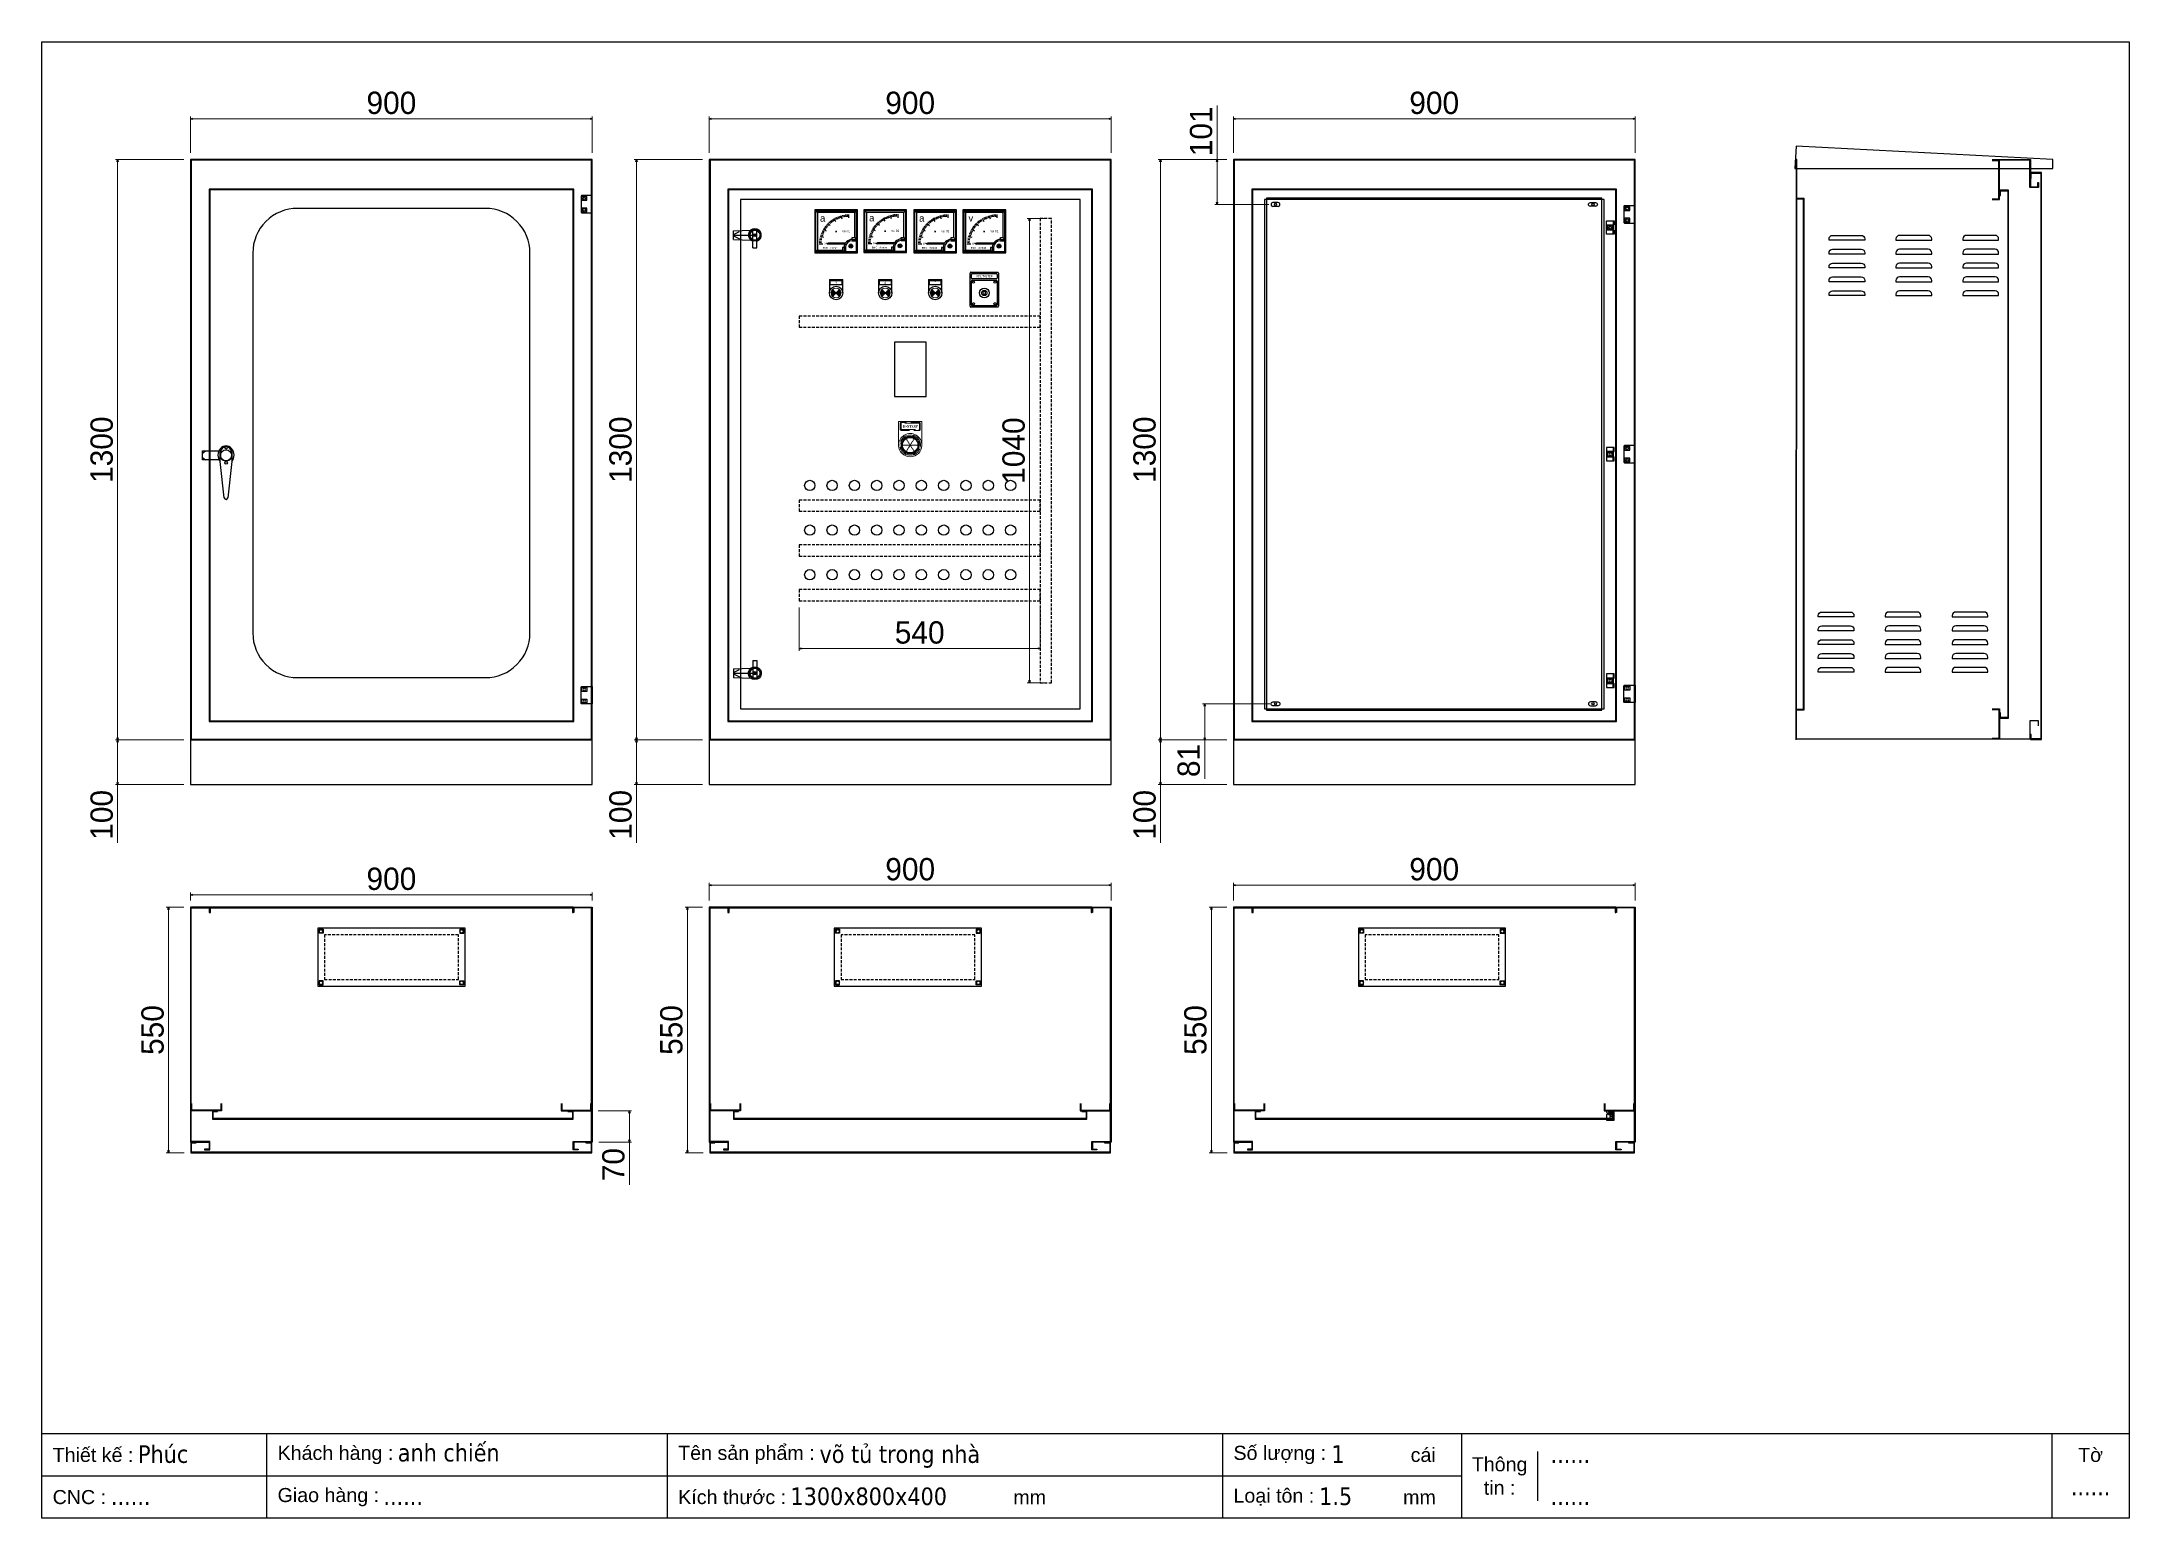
# Model space of a CAD drawing. Header units: millimetres. Extents: x 0 to 4677, y 0 to 3307.
import ezdxf
from ezdxf.enums import TextEntityAlignment as Align

# ---------------------------------------------------------------- set-up
doc = ezdxf.new("R2010")
doc.units = ezdxf.units.MM
for name, pattern in [('DASHED', [0.75, 0.5, -0.25]), ('DASHED2', [0.375, 0.25, -0.125]), ('HIDDEN', [9.525, 6.35, -3.175]), ('HIDDEN2', [4.7625, 3.175, -1.5875])]:
    doc.linetypes.add(name, pattern=pattern)
for name, color, linetype in [('01', 7, 'HIDDEN2'), ('12', 3, 'Continuous'), ('BO', 3, 'Continuous'), ('DIM', 253, 'Continuous'), ('HEATER', 1, 'Continuous')]:
    doc.layers.add(name, color=color, linetype=linetype)
for name, color, linetype, lineweight in [('07', 5, 'Continuous', 5), ('NETCHINH', 7, 'Continuous', 30), ('Thin - Continuous', 3, 'DASHED2', 5)]:
    doc.layers.add(name, color=color, linetype=linetype, lineweight=lineweight)
doc.styles.add('Arial', font='arial.ttf')
doc.styles.add('Arial-Black', font='txt')
doc.styles.add('Tahoma (Input Text)', font='tahoma.ttf')
doc.styles.add('TC-3C- New', font='txt', dxfattribs={"height": 18})
doc.dimstyles.new('CNC', dxfattribs={"dimtxt": 50, "dimasz": 5, "dimexe": 5, "dimexo": 15, "dimgap": 10, "dimtad": 1, "dimdec": 0, "dimtxsty": 'Standard', "dimblk": 'OPEN30', "dimcen": 10, "dimclrd": 5, "dimclre": 5, "dimclrt": 3, "dimazin": 3, "dimtfac": 1, "dimtdec": 0, "dimtmove": 0, "dimatfit": 3, "dimldrblk": 'ARCHTICK', "dimlwd": 9, "dimlwe": 9})

msp = doc.modelspace()

# ---------------------------------------------------------------- texts
at = {"layer": 'NETCHINH', "lineweight": -2, "ltscale": 5, "insert": (1945.9, 2445.5), "char_height": 6, "width": 94.108, "attachment_point": 5}
msp.add_mtext('{\\fTimes New Roman Baltic|b1|i0|c0|p18;E-STOP}', dxfattribs=at)

# ---------------------------------------------------------------- blocks, each defined once
blk = doc.blocks.new('*D1')
at = {"color": 0, "linetype": 'ByBlock', "lineweight": -2}
for p, q in [((333.3, 3134.1), (338.3, 3135.4)), ((338.3, 3132.8), (333.3, 3134.1)), ((333.3, 3134.1), (338.3, 3134.1)), ((1228.3, 3135.4), (1233.3, 3134.1)), ((1233.3, 3134.1), (1228.3, 3132.8)), ((1233.3, 3134.1), (1228.3, 3134.1))]:
    blk.add_line(p, q, dxfattribs=at)
at = {"layer": 'Defpoints', "color": 0, "transparency": 16777216}
for p in [(1233.3, 3134.1), (333.3, 3043.1), (1233.3, 3043.1)]:
    blk.add_point(p, dxfattribs=at)
at = {"layer": 'DIM', "color": 5, "lineweight": 9, "transparency": 16777216}
for p, q in [((333.3, 3058.1), (333.3, 3139.1)), ((338.3, 3134.1), (1228.3, 3134.1)), ((1233.3, 3058.1), (1233.3, 3139.1))]:
    blk.add_line(p, q, dxfattribs=at)
at = {"layer": 'DIM', "color": 3, "transparency": 16777216, "insert": (783.3, 3169.6), "char_height": 50, "attachment_point": 5}
blk.add_mtext('900', dxfattribs=at)
blk = doc.blocks.new('_ArchTick')
at = {"color": 0, "const_width": 0.15}
blk.add_lwpolyline([(-0.5, -0.5), (0.5, 0.5)], dxfattribs=at)
blk = doc.blocks.new('_Open30')
at = {"color": 0, "linetype": 'ByBlock', "lineweight": -2}
for p, q in [((-1, 0.27), (0, 0)), ((0, 0), (-1, -0.27)), ((0, 0), (-1, 0))]:
    blk.add_line(p, q, dxfattribs=at)
blk = doc.blocks.new('*D2')
at = {"color": 0, "linetype": 'ByBlock', "lineweight": -2}
for p, q in [((168.7, 3038.1), (170, 3043.1)), ((170, 3043.1), (171.4, 3038.1)), ((170, 3043.1), (170, 3038.1)), ((170, 1743.1), (168.7, 1748.1)), ((171.4, 1748.1), (170, 1743.1)), ((170, 1743.1), (170, 1748.1))]:
    blk.add_line(p, q, dxfattribs=at)
at = {"layer": 'Defpoints', "color": 0, "transparency": 16777216}
for p in [(333.3, 3043.1), (170, 1743.1), (333.3, 1743.1)]:
    blk.add_point(p, dxfattribs=at)
at = {"layer": 'DIM', "color": 5, "lineweight": 9, "transparency": 16777216}
for p, q in [((318.3, 3043.1), (165, 3043.1)), ((170, 3038.1), (170, 1748.1)), ((318.3, 1743.1), (165, 1743.1))]:
    blk.add_line(p, q, dxfattribs=at)
at = {"layer": 'DIM', "color": 3, "transparency": 16777216, "insert": (134.5, 2393.1), "char_height": 50, "attachment_point": 5, "rotation": 90}
blk.add_mtext('1300', dxfattribs=at)
blk = doc.blocks.new('HL044-1')
at = {"color": 1}
blk.add_lwpolyline([(2, 0), (25, 0), (25, 39), (2, 39, 0.414214), (0, 37), (0, 2, 0.414214)], format="xyb", close=True, dxfattribs=at)
for centre in [(7, 32.5), (7, 6.5)]:
    blk.add_circle(centre, 3, dxfattribs=at)
blk = doc.blocks.new('*D3')
at = {"color": 0, "linetype": 'ByBlock', "lineweight": -2}
for p, q in [((168.7, 1738.1), (170, 1743.1)), ((170, 1743.1), (171.4, 1738.1)), ((170, 1743.1), (170, 1738.1)), ((170, 1643.1), (168.7, 1648.1)), ((171.4, 1648.1), (170, 1643.1)), ((170, 1643.1), (170, 1648.1))]:
    blk.add_line(p, q, dxfattribs=at)
at = {"layer": 'Defpoints', "color": 0, "transparency": 16777216}
for p in [(170, 1743.1), (170, 1643.1), (333.3, 1643.1)]:
    blk.add_point(p, dxfattribs=at)
at = {"layer": 'DIM', "color": 5, "lineweight": 9, "transparency": 16777216}
for p, q in [((170, 1738.1), (170, 1648.1)), ((185, 1743.1), (175, 1743.1)), ((318.3, 1643.1), (165, 1643.1)), ((170, 1643.1), (170, 1512.5))]:
    blk.add_line(p, q, dxfattribs=at)
at = {"layer": 'DIM', "color": 3, "transparency": 16777216, "insert": (134.5, 1575.3), "char_height": 50, "attachment_point": 5, "rotation": 90}
blk.add_mtext('100', dxfattribs=at)
blk = doc.blocks.new('khungtenAsean2')
at = {"color": 7}
for p, q in [((2970, -1980), (0, -1980)), ((320, -1980), (320, -2100)), ((890, -1980), (890, -2100)), ((1680, -1980), (1680, -2100)), ((2020, -1980), (2020, -2100)), ((2860, -1980), (2860, -2100)), ((2128.3, -2005), (2128.3, -2075)), ((2020, -2040), (0, -2040))]:
    blk.add_line(p, q, dxfattribs=at)
blk.add_lwpolyline([(0, 0), (2970, 0), (2970, -2100), (0, -2100)], close=True, dxfattribs=at)
at = {"color": 2, "char_height": 20, "style": 'Arial'}
for s, insert, width, attachment_point in [('  Thiết kế :', (0, -2010), 917.634, 4), ('  Khách hàng :', (320, -2010), 917.634, 4), ('  Tên sản phẩm :', (890, -2010), 917.634, 4), ('  Số lượng :', (1680, -2010), 917.634, 4), ('cái', (1947.6, -2010), 917.634, 4), ('Thông\\Ptin :', (2074.2, -2040), 108.311, 5), ('Tờ', (2915, -2010), 110, 5), ('  CNC :', (0, -2070), 917.634, 4), ('  Giao hàng :', (320, -2070), 917.634, 4), ('  Kích thước :', (890, -2070), 917.634, 4), ('mm', (1382.3, -2070), 917.634, 4), ('  Loại tôn :', (1680, -2070), 917.634, 4), ('mm', (1936.9, -2070), 917.634, 4)]:
    blk.add_mtext(s, dxfattribs=dict(at, insert=insert, width=width, attachment_point=attachment_point))
at = {"color": 1, "style": 'Tahoma (Input Text)', "flags": 8}
for tag, p in [('#01', (137.1, -2021.3)), ('#03', (506.6, -2019.3)), ('#05', (1106.6, -2021.3)), ('#07', (1834.7, -2021.3)), ('#09', (2146.7, -2021.3)), ('#02', (98.5, -2081.3)), ('#04', (486.1, -2081.3)), ('#06', (1065.3, -2081.3)), ('#08', (1817.4, -2081.3)), ('#10', (2146.7, -2081.3))]:
    blk.add_attdef(tag, p, '', height=25, dxfattribs=at)
blk.add_attdef('#11', text='', height=25, dxfattribs=at).set_placement((2915, -2067.3), align=Align.CENTER)
blk = doc.blocks.new('*D4')
at = {"color": 0, "linetype": 'ByBlock', "lineweight": -2}
for p, q in [((282.6, 1363.4), (284, 1368.4)), ((284, 1368.4), (285.3, 1363.4)), ((284, 1368.4), (284, 1363.4)), ((284, 818.4), (282.6, 823.4)), ((285.3, 823.4), (284, 818.4)), ((284, 818.4), (284, 823.4))]:
    blk.add_line(p, q, dxfattribs=at)
at = {"layer": 'Defpoints', "color": 0, "transparency": 16777216}
for p in [(333.3, 1368.4), (284, 818.4), (334.3, 818.4)]:
    blk.add_point(p, dxfattribs=at)
at = {"layer": 'DIM', "color": 5, "lineweight": 9, "transparency": 16777216}
for p, q in [((318.3, 1368.4), (279, 1368.4)), ((284, 1363.4), (284, 823.4)), ((319.3, 818.4), (279, 818.4))]:
    blk.add_line(p, q, dxfattribs=at)
at = {"layer": 'DIM', "color": 3, "transparency": 16777216, "insert": (248.5, 1093.4), "char_height": 50, "attachment_point": 5, "rotation": 90}
blk.add_mtext('550', dxfattribs=at)
blk = doc.blocks.new('*D5')
at = {"color": 0, "linetype": 'ByBlock', "lineweight": -2}
for p, q in [((2669.6, 3134.1), (2674.6, 3135.4)), ((2674.6, 3132.8), (2669.6, 3134.1)), ((2669.6, 3134.1), (2674.6, 3134.1)), ((3564.6, 3135.4), (3569.6, 3134.1)), ((3569.6, 3134.1), (3564.6, 3132.8)), ((3569.6, 3134.1), (3564.6, 3134.1))]:
    blk.add_line(p, q, dxfattribs=at)
at = {"layer": 'Defpoints', "color": 0, "transparency": 16777216}
for p in [(3569.6, 3134.1), (2669.6, 3043.1), (3569.6, 3043.1)]:
    blk.add_point(p, dxfattribs=at)
at = {"layer": 'DIM', "color": 5, "lineweight": 9, "transparency": 16777216}
for p, q in [((2669.6, 3058.1), (2669.6, 3139.1)), ((2674.6, 3134.1), (3564.6, 3134.1)), ((3569.6, 3058.1), (3569.6, 3139.1))]:
    blk.add_line(p, q, dxfattribs=at)
at = {"layer": 'DIM', "color": 3, "transparency": 16777216, "insert": (3119.6, 3169.6), "char_height": 50, "attachment_point": 5}
blk.add_mtext('900', dxfattribs=at)
blk = doc.blocks.new('*D6')
at = {"color": 0, "linetype": 'ByBlock', "lineweight": -2}
for p, q in [((2505, 3038.1), (2506.4, 3043.1)), ((2506.4, 3043.1), (2507.7, 3038.1)), ((2506.4, 3043.1), (2506.4, 3038.1)), ((2506.4, 1743.1), (2505, 1748.1)), ((2507.7, 1748.1), (2506.4, 1743.1)), ((2506.4, 1743.1), (2506.4, 1748.1))]:
    blk.add_line(p, q, dxfattribs=at)
at = {"layer": 'Defpoints', "color": 0, "transparency": 16777216}
for p in [(2669.6, 3043.1), (2506.4, 1743.1), (2669.6, 1743.1)]:
    blk.add_point(p, dxfattribs=at)
at = {"layer": 'DIM', "color": 5, "lineweight": 9, "transparency": 16777216}
for p, q in [((2654.6, 3043.1), (2501.4, 3043.1)), ((2506.4, 3038.1), (2506.4, 1748.1)), ((2654.6, 1743.1), (2501.4, 1743.1))]:
    blk.add_line(p, q, dxfattribs=at)
at = {"layer": 'DIM', "color": 3, "transparency": 16777216, "insert": (2470.8, 2393.1), "char_height": 50, "attachment_point": 5, "rotation": 90}
blk.add_mtext('1300', dxfattribs=at)
blk = doc.blocks.new('*D7')
at = {"color": 0, "linetype": 'ByBlock', "lineweight": -2}
for p, q in [((2505, 1738.1), (2506.4, 1743.1)), ((2506.4, 1743.1), (2507.7, 1738.1)), ((2506.4, 1743.1), (2506.4, 1738.1)), ((2506.4, 1643.1), (2505, 1648.1)), ((2507.7, 1648.1), (2506.4, 1643.1)), ((2506.4, 1643.1), (2506.4, 1648.1))]:
    blk.add_line(p, q, dxfattribs=at)
at = {"layer": 'Defpoints', "color": 0, "transparency": 16777216}
for p in [(2506.4, 1743.1), (2506.4, 1643.1), (2669.6, 1643.1)]:
    blk.add_point(p, dxfattribs=at)
at = {"layer": 'DIM', "color": 5, "lineweight": 9, "transparency": 16777216}
for p, q in [((2506.4, 1738.1), (2506.4, 1648.1)), ((2521.4, 1743.1), (2511.4, 1743.1)), ((2654.6, 1643.1), (2501.4, 1643.1)), ((2506.4, 1643.1), (2506.4, 1512.5))]:
    blk.add_line(p, q, dxfattribs=at)
at = {"layer": 'DIM', "color": 3, "transparency": 16777216, "insert": (2470.9, 1575.3), "char_height": 50, "attachment_point": 5, "rotation": 90}
blk.add_mtext('100', dxfattribs=at)
blk = doc.blocks.new('MS308-2-1')
at = {"color": 1}
for p, q in [((-53, 4.6), (-46, 10)), ((-13.3, -14.2), (-13.3, 6.7)), ((-12.3, 6.7), (-12.3, -6.9)), ((12.3, 6.7), (12.3, -6.9)), ((13.3, 6.7), (13.3, -14.2)), ((-53, -4.6), (-46, -10)), ((-4, -95), (-13.3, -14.2)), ((13.3, -14.2), (4, -95))]:
    blk.add_line(p, q, dxfattribs=at)
blk.add_lwpolyline([(-15.8, -10), (-53, -10), (-53, 10), (-15.8, 10)], dxfattribs=at)
for centre, radius, start, end in [((0, 6.7), 13.3, 0, 180), ((0, 6.7), 12.3, 0, 180), ((0, 5.9), 17.7, 226.184, 313.816), ((0, -95), 4, 180, 0)]:
    blk.add_arc(centre, radius, start, end, dxfattribs=at)
blk.add_ellipse((0, 0), major_axis=(0, 21), ratio=0.857143, start_param=3.972003, end_param=8.594367, dxfattribs=at)
blk = doc.blocks.new('Den XANH')
h = blk.add_hatch(color=5)
h.paths.add_polyline_path([(15, 15), (22.8, 7.2, 0.198912), (26, 15, 0.198912), (22.8, 22.8)])
h.paths.add_polyline_path([(15, 15), (7.2, 22.8, 0.198912), (4, 15, 0.198912), (7.2, 7.2)])
at = {"color": 7}
for p, q in [((0, 45), (30, 45)), ((0, 45), (0, 15)), ((30, 15), (30, 45))]:
    blk.add_line(p, q, dxfattribs=at)
blk.add_lwpolyline([(2, 43), (28, 43), (28, 33), (2, 33)], close=True, dxfattribs=at)
blk.add_circle((15, 15), 15, dxfattribs=at)
at = {"layer": '07', "color": 5, "linetype": 'Continuous', "lineweight": 5, "ltscale": 3}
for p, q in [((22.8, 22.8), (7.2, 7.2)), ((7.2, 22.8), (22.8, 7.2))]:
    blk.add_line(p, q, dxfattribs=at)
blk.add_circle((15, 15), 11, dxfattribs=at)
at = {"layer": '01', "color": 2, "linetype": 'Continuous', "lineweight": 5, "style": 'Arial-Black'}
blk.add_attdef('T-SP', text='', height=2.4, dxfattribs=at).set_placement((15.2, 36), align=Align.CENTER)
blk = doc.blocks.new('Den DO')
h = blk.add_hatch(color=1)
h.paths.add_polyline_path([(7.2, 7.2), (15, 15), (7.2, 22.8, 0.198912), (4, 15, 0.198912)])
h.paths.add_polyline_path([(26, 15, 0.198912), (22.8, 22.8), (15, 15), (22.8, 7.2, 0.198912)])
at = {"color": 7}
for p, q in [((0, 45), (30, 45)), ((0, 45), (0, 15)), ((30, 15), (30, 45))]:
    blk.add_line(p, q, dxfattribs=at)
blk.add_lwpolyline([(2, 43), (28, 43), (28, 33), (2, 33)], close=True, dxfattribs=at)
blk.add_circle((15, 15), 15, dxfattribs=at)
at = {"layer": '07', "color": 1, "linetype": 'Continuous', "lineweight": 5, "ltscale": 3}
for p, q in [((22.8, 22.8), (7.2, 7.2)), ((7.2, 22.8), (22.8, 7.2))]:
    blk.add_line(p, q, dxfattribs=at)
blk.add_circle((15, 15), 11, dxfattribs=at)
at = {"layer": '01', "color": 2, "linetype": 'Continuous', "lineweight": 5, "style": 'Arial-Black'}
blk.add_attdef('T-SP', text='', height=2.4, dxfattribs=at).set_placement((15.2, 36), align=Align.CENTER)
blk = doc.blocks.new('Den VANG')
h = blk.add_hatch(color=2)
h.paths.add_polyline_path([(22.8, 7.2, 0.198912), (26, 15, 0.198912), (22.8, 22.8), (15, 15)])
h.paths.add_polyline_path([(7.2, 7.2), (15, 15), (7.2, 22.8, 0.198912), (4, 15, 0.198912)])
at = {"color": 7}
for p, q in [((0, 45), (30, 45)), ((0, 45), (0, 15)), ((30, 15), (30, 45))]:
    blk.add_line(p, q, dxfattribs=at)
blk.add_lwpolyline([(2, 43), (28, 43), (28, 33), (2, 33)], close=True, dxfattribs=at)
blk.add_circle((15, 15), 15, dxfattribs=at)
at = {"layer": '07', "color": 2, "linetype": 'Continuous', "lineweight": 5, "ltscale": 3}
for p, q in [((22.8, 22.8), (7.2, 7.2)), ((7.2, 22.8), (22.8, 7.2))]:
    blk.add_line(p, q, dxfattribs=at)
blk.add_circle((15, 15), 11, dxfattribs=at)
at = {"layer": '01', "color": 2, "linetype": 'Continuous', "lineweight": 5, "style": 'Arial-Black'}
blk.add_attdef('T-SP', text='', height=2.4, dxfattribs=at).set_placement((15.2, 36), align=Align.CENTER)
blk = doc.blocks.new('A$C69525F90')
at = {"color": 2}
for p, q in [((14.7, 8.6), (3.2, 8.6)), ((3.2, 0.1), (14.7, 0.1))]:
    blk.add_line(p, q, dxfattribs=at)
for centre, start, end in [((3.2, 4.3), 90, 270), ((14.7, 4.3), 270, 90)]:
    blk.add_arc(centre, 4.25, start, end, dxfattribs=at)
blk = doc.blocks.new('*D8')
at = {"color": 0, "linetype": 'ByBlock', "lineweight": -2}
for p, q in [((1495.6, 3134.1), (1500.6, 3135.4)), ((1500.6, 3132.8), (1495.6, 3134.1)), ((1495.6, 3134.1), (1500.6, 3134.1)), ((2390.6, 3135.4), (2395.6, 3134.1)), ((2395.6, 3134.1), (2390.6, 3132.8)), ((2395.6, 3134.1), (2390.6, 3134.1))]:
    blk.add_line(p, q, dxfattribs=at)
at = {"layer": 'Defpoints', "color": 0, "transparency": 16777216}
for p in [(2395.6, 3134.1), (1495.6, 3043.1), (2395.6, 3043.1)]:
    blk.add_point(p, dxfattribs=at)
at = {"layer": 'DIM', "color": 5, "lineweight": 9, "transparency": 16777216}
for p, q in [((1495.6, 3058.1), (1495.6, 3139.1)), ((1500.6, 3134.1), (2390.6, 3134.1)), ((2395.6, 3058.1), (2395.6, 3139.1))]:
    blk.add_line(p, q, dxfattribs=at)
at = {"layer": 'DIM', "color": 3, "transparency": 16777216, "insert": (1945.6, 3169.6), "char_height": 50, "attachment_point": 5}
blk.add_mtext('900', dxfattribs=at)
blk = doc.blocks.new('*D9')
at = {"color": 0, "linetype": 'ByBlock', "lineweight": -2}
for p, q in [((1331.1, 3038.1), (1332.4, 3043.1)), ((1332.4, 3043.1), (1333.7, 3038.1)), ((1332.4, 3043.1), (1332.4, 3038.1)), ((1332.4, 1743.1), (1331.1, 1748.1)), ((1333.7, 1748.1), (1332.4, 1743.1)), ((1332.4, 1743.1), (1332.4, 1748.1))]:
    blk.add_line(p, q, dxfattribs=at)
at = {"layer": 'Defpoints', "color": 0, "transparency": 16777216}
for p in [(1495.6, 3043.1), (1332.4, 1743.1), (1495.6, 1743.1)]:
    blk.add_point(p, dxfattribs=at)
at = {"layer": 'DIM', "color": 5, "lineweight": 9, "transparency": 16777216}
for p, q in [((1480.6, 3043.1), (1327.4, 3043.1)), ((1332.4, 3038.1), (1332.4, 1748.1)), ((1480.6, 1743.1), (1327.4, 1743.1))]:
    blk.add_line(p, q, dxfattribs=at)
at = {"layer": 'DIM', "color": 3, "transparency": 16777216, "insert": (1296.8, 2393.1), "char_height": 50, "attachment_point": 5, "rotation": 90}
blk.add_mtext('1300', dxfattribs=at)
blk = doc.blocks.new('*D10')
at = {"color": 0, "linetype": 'ByBlock', "lineweight": -2}
for p, q in [((1331.1, 1738.1), (1332.4, 1743.1)), ((1332.4, 1743.1), (1333.7, 1738.1)), ((1332.4, 1743.1), (1332.4, 1738.1)), ((1332.4, 1643.1), (1331.1, 1648.1)), ((1333.7, 1648.1), (1332.4, 1643.1)), ((1332.4, 1643.1), (1332.4, 1648.1))]:
    blk.add_line(p, q, dxfattribs=at)
at = {"layer": 'Defpoints', "color": 0, "transparency": 16777216}
for p in [(1332.4, 1743.1), (1332.4, 1643.1), (1495.6, 1643.1)]:
    blk.add_point(p, dxfattribs=at)
at = {"layer": 'DIM', "color": 5, "lineweight": 9, "transparency": 16777216}
for p, q in [((1332.4, 1738.1), (1332.4, 1648.1)), ((1347.4, 1743.1), (1337.4, 1743.1)), ((1480.6, 1643.1), (1327.4, 1643.1)), ((1332.4, 1643.1), (1332.4, 1512.5))]:
    blk.add_line(p, q, dxfattribs=at)
at = {"layer": 'DIM', "color": 3, "transparency": 16777216, "insert": (1296.9, 1575.3), "char_height": 50, "attachment_point": 5, "rotation": 90}
blk.add_mtext('100', dxfattribs=at)
blk = doc.blocks.new('Dong ho Vonmet')
at = {"color": 4}
for p, q in [((-42, 42), (-46, 46)), ((42, 42), (-42, 42)), ((-42, 42), (-42, -42)), ((42, 42), (46, 46)), ((42, -14), (42, 42)), ((-42, -42), (-46, -46)), ((-42, -42), (14, -42)), ((18, -36), (14, -36)), ((14, -36), (14, -42)), ((18, -46), (14, -42)), ((36, -18), (36, -14)), ((36, -14), (42, -14)), ((46, -18), (42, -14))]:
    blk.add_line(p, q, dxfattribs=at)
at = {"color": 190}
for p, q in [((-30.8, 2), (-26.4, -0.3)), ((-27.4, 7.9), (-23.2, 5.2)), ((-25.4, 10.8), (-21.4, 7.9)), ((-23.3, 13.5), (-19.4, 10.4)), ((-21, 16.2), (-17.3, 12.8)), ((-16.2, 21), (-12.8, 17.3)), ((-13.5, 23.3), (-10.4, 19.4)), ((-10.8, 25.4), (-7.9, 21.4)), ((-7.9, 27.4), (-5.2, 23.2)), ((-2, 30.8), (0.3, 26.4)), ((1.2, 32.3), (3.2, 27.7)), ((4.3, 33.6), (6.1, 28.9)), ((7.6, 34.8), (9.1, 30)), ((14.3, 36.6), (15.3, 31.7)), ((17.7, 37.2), (18.5, 32.2)), ((21.1, 37.6), (21.6, 32.7)), ((24.5, 37.9), (24.8, 32.9)), ((-37.9, -24.5), (-32.9, -24.8)), ((-37.6, -21.1), (-32.7, -21.6)), ((-37.2, -17.7), (-32.2, -18.5)), ((-36.6, -14.3), (-31.7, -15.3)), ((-34.8, -7.6), (-30, -9.1)), ((-33.6, -4.3), (-28.9, -6.1)), ((-32.3, -1.2), (-27.7, -3.2))]:
    blk.add_line(p, q, dxfattribs=at)
at = {"color": 1}
for p, q in [((-29.2, 5), (-22.2, 1)), ((-18.7, 18.7), (-13, 13)), ((-5, 29.2), (-1, 22.2)), ((-1.5, 0), (1.5, 0)), ((0, -1.5), (0, 1.5)), ((10.9, 35.8), (13, 28)), ((28, 38), (28, 30)), ((-38, -28), (-30, -28)), ((-35.8, -10.9), (-28, -13)), ((-19.9, -27.5), (-21.8, -27.5)), ((-19.9, -27.5), (-21.8, -27.5)), ((-19.9, -27.5), (-17.5, -26.3)), ((-19.9, -27.5), (-17.5, -28.8)), ((20.9, -26.3), (-17.5, -26.3)), ((19.5, -28.8), (-17.5, -28.8))]:
    blk.add_line(p, q, dxfattribs=at)
at = {"color": 31}
for p, q in [((18, -36), (18, -46)), ((21, -36), (21, -46)), ((36, -18), (46, -18)), ((36, -21), (46, -21))]:
    blk.add_line(p, q, dxfattribs=at)
blk.add_lwpolyline([(-48, -48), (48, -48), (48, 48), (-48, 48)], close=True, dxfattribs=at)
at = {"color": 181}
blk.add_lwpolyline([(-46, -46), (46, -46), (46, 46), (-46, 46)], close=True, dxfattribs=at)
at = {"color": 32}
for points in [[(32.5, -33.5), (31.3, -33.5, -0.414214), (30.8, -33.1), (30.8, -32.9, -0.414214), (31.3, -32.5), (32.5, -32.5)], [(32.5, -32.5), (32.5, -31.2, -0.414214), (32.9, -30.8), (33.1, -30.8, -0.414214), (33.6, -31.2), (33.6, -32.5)], [(33.6, -33.5), (33.6, -34.8, -0.414214), (33.1, -35.2), (32.9, -35.2, -0.414214), (32.5, -34.8), (32.5, -33.5)], [(33.6, -32.5), (34.8, -32.5, -0.414214), (35.2, -32.9), (35.2, -33.1, -0.414214), (34.8, -33.5), (33.6, -33.5)]]:
    blk.add_lwpolyline(points, format="xyb", dxfattribs=at)
at = {"color": 31}
blk.add_circle((33, -33), 4.31, dxfattribs=at)
at = {"color": 102}
blk.add_circle((33, -33), 3.2, dxfattribs=at)
at = {"color": 31}
for radius in [18, 15]:
    blk.add_arc((36, -36), radius, 90, 180, dxfattribs=at)
at = {"color": 2, "style": 'TC-3C- New'}
for s, height, p in [('v', 15.8, (-30.1, 21.7)), ('0', 4.75, (-25.2, -29.9))]:
    blk.add_text(s, height=height, dxfattribs=at).set_placement(p, align=Align.CENTER)
at = {"color": 4, "style": 'TC-3C- New'}
blk.add_text('va-01', height=5.07, dxfattribs=at).set_placement((22.7, -1.8), align=Align.CENTER)
at = {"color": 3, "style": 'TC-3C- New'}
blk.add_text('EMIC - Vietnam', height=3.5, dxfattribs=at).set_placement((-12.9, -38.6), align=Align.CENTER)
blk = doc.blocks.new('GGFGFECE')
blk.add_lwpolyline([(-46, 46), (46, 46), (46, -46), (-46, -46)], close=True)
blk.add_blockref('Dong ho Vonmet', (0, 0))
blk = doc.blocks.new('Dong ho Ampemet')
at = {"color": 4}
for p, q in [((-42, 42), (-46, 46)), ((42, 42), (-42, 42)), ((-42, 42), (-42, -42)), ((42, 42), (46, 46)), ((42, -14), (42, 42)), ((-42, -42), (-46, -46)), ((-42, -42), (14, -42)), ((18, -36), (14, -36)), ((14, -36), (14, -42)), ((18, -46), (14, -42)), ((36, -18), (36, -14)), ((36, -14), (42, -14)), ((46, -18), (42, -14))]:
    blk.add_line(p, q, dxfattribs=at)
at = {"color": 190}
for p, q in [((-30.8, 2), (-26.4, -0.3)), ((-27.4, 7.9), (-23.2, 5.2)), ((-25.4, 10.8), (-21.4, 7.9)), ((-23.3, 13.5), (-19.4, 10.4)), ((-21, 16.2), (-17.3, 12.8)), ((-16.2, 21), (-12.8, 17.3)), ((-13.5, 23.3), (-10.4, 19.4)), ((-10.8, 25.4), (-7.9, 21.4)), ((-7.9, 27.4), (-5.2, 23.2)), ((-2, 30.8), (0.3, 26.4)), ((1.2, 32.3), (3.2, 27.7)), ((4.3, 33.6), (6.1, 28.9)), ((7.6, 34.8), (9.1, 30)), ((14.3, 36.6), (15.3, 31.7)), ((17.7, 37.2), (18.5, 32.2)), ((21.1, 37.6), (21.6, 32.7)), ((24.5, 37.9), (24.8, 32.9)), ((-37.9, -24.5), (-32.9, -24.8)), ((-37.6, -21.1), (-32.7, -21.6)), ((-37.2, -17.7), (-32.2, -18.5)), ((-36.6, -14.3), (-31.7, -15.3)), ((-34.8, -7.6), (-30, -9.1)), ((-33.6, -4.3), (-28.9, -6.1)), ((-32.3, -1.2), (-27.7, -3.2))]:
    blk.add_line(p, q, dxfattribs=at)
at = {"color": 1}
for p, q in [((-29.2, 5), (-22.2, 1)), ((-18.7, 18.7), (-13, 13)), ((-5, 29.2), (-1, 22.2)), ((-1.5, 0), (1.5, 0)), ((0, -1.5), (0, 1.5)), ((10.9, 35.8), (13, 28)), ((28, 38), (28, 30)), ((-38, -28), (-30, -28)), ((-35.8, -10.9), (-28, -13)), ((-19.9, -27.5), (-21.8, -27.5)), ((-19.9, -27.5), (-21.8, -27.5)), ((-19.9, -27.5), (-17.5, -26.3)), ((-19.9, -27.5), (-17.5, -28.8)), ((20.9, -26.3), (-17.5, -26.3)), ((19.5, -28.8), (-17.5, -28.8))]:
    blk.add_line(p, q, dxfattribs=at)
at = {"color": 31}
for p, q in [((18, -36), (18, -46)), ((21, -36), (21, -46)), ((36, -18), (46, -18)), ((36, -21), (46, -21))]:
    blk.add_line(p, q, dxfattribs=at)
blk.add_lwpolyline([(-48, -48), (48, -48), (48, 48), (-48, 48)], close=True, dxfattribs=at)
at = {"color": 181}
blk.add_lwpolyline([(-46, -46), (46, -46), (46, 46), (-46, 46)], close=True, dxfattribs=at)
at = {"color": 32}
for points in [[(32.5, -33.5), (31.3, -33.5, -0.414214), (30.8, -33.1), (30.8, -32.9, -0.414214), (31.3, -32.5), (32.5, -32.5)], [(32.5, -32.5), (32.5, -31.2, -0.414214), (32.9, -30.8), (33.1, -30.8, -0.414214), (33.6, -31.2), (33.6, -32.5)], [(33.6, -33.5), (33.6, -34.8, -0.414214), (33.1, -35.2), (32.9, -35.2, -0.414214), (32.5, -34.8), (32.5, -33.5)], [(33.6, -32.5), (34.8, -32.5, -0.414214), (35.2, -32.9), (35.2, -33.1, -0.414214), (34.8, -33.5), (33.6, -33.5)]]:
    blk.add_lwpolyline(points, format="xyb", dxfattribs=at)
at = {"color": 31}
blk.add_circle((33, -33), 4.31, dxfattribs=at)
at = {"color": 102}
blk.add_circle((33, -33), 3.2, dxfattribs=at)
at = {"color": 31}
for radius in [18, 15]:
    blk.add_arc((36, -36), radius, 90, 180, dxfattribs=at)
at = {"color": 2, "style": 'TC-3C- New'}
for s, height, p in [('a', 15.8, (-30.1, 21.7)), ('0', 4.75, (-25.2, -29.9))]:
    blk.add_text(s, height=height, dxfattribs=at).set_placement(p, align=Align.CENTER)
at = {"color": 4, "style": 'TC-3C- New'}
blk.add_text('va-01', height=5.07, dxfattribs=at).set_placement((22.7, -1.8), align=Align.CENTER)
at = {"color": 3, "style": 'TC-3C- New'}
blk.add_text('EMIC - Vietnam', height=3.5, dxfattribs=at).set_placement((-12.9, -38.6), align=Align.CENTER)
blk = doc.blocks.new('GFGEFV')
blk.add_lwpolyline([(-46, 46), (46, 46), (46, -46), (-46, -46)], close=True)
blk.add_blockref('Dong ho Ampemet', (0, 0))
blk = doc.blocks.new('A$C20FC3BD7')
at = {"color": 6}
for p, q in [((0, 2), (0, 76)), ((2, 78), (62, 78)), ((3, 65), (3, 73)), ((3, 5), (3, 58)), ((5, 75), (59, 75)), ((59, 63), (5, 63)), ((5, 60), (59, 60)), ((61, 73), (61, 65)), ((61, 58), (61, 5)), ((64, 76), (64, 2)), ((59, 3), (5, 3)), ((62, 0), (2, 0))]:
    blk.add_line(p, q, dxfattribs=at)
blk.add_lwpolyline([(29, 28.5), (35, 28.5), (35, 34.5), (29, 34.5)], close=True, dxfattribs=at)
for centre, radius in [((8, 55.5), 2.25), ((56, 55.5), 2.25), ((8, 7.5), 2.25), ((32, 31.5), 6), ((56, 7.5), 2.25)]:
    blk.add_circle(centre, radius, dxfattribs=at)
for centre, start, end in [((2, 76), 90, 180), ((5, 73), 90, 180), ((5, 65), 180, 270), ((5, 58), 90, 180), ((59, 73), 0, 90), ((59, 65), 270, 0), ((59, 58), 0, 90), ((62, 76), 0, 90), ((2, 2), 180, 270), ((5, 5), 180, 270), ((59, 5), 270, 0), ((62, 2), 270, 0)]:
    blk.add_arc(centre, 2, start, end, dxfattribs=at)
at = {"color": 6, "insert": (32, 69), "char_height": 5, "width": 58, "attachment_point": 5}
blk.add_mtext('{\\fTahoma|b0|i0|c0|p34;VOLTMETER}', dxfattribs=at)
blk = doc.blocks.new('SDGFGHGHG')
at = {"layer": 'HEATER'}
for p, q in [((860892.9, 570780.5), (860931.6, 570782)), ((860892.9, 570760.5), (860892.9, 570780.5)), ((860892.9, 570771.9), (860906.3, 570778.7)), ((860892.9, 570769.1), (860906.3, 570762.4)), ((860892.9, 570760.5), (860931.6, 570759.1)), ((860935.9, 570742), (860935.9, 570784.3)), ((860937.5, 570771.3), (860939.5, 570771.3)), ((860937.5, 570769.8), (860939.5, 570769.8)), ((860939.5, 570773.5), (860939.5, 570771.3)), ((860939.5, 570769.8), (860939.5, 570767.6)), ((860941.3, 570773.5), (860941.3, 570771.3)), ((860941.3, 570771.3), (860943.4, 570771.3)), ((860941.3, 570769.8), (860941.3, 570767.6)), ((860941.3, 570769.8), (860943.4, 570769.8)), ((860944.9, 570742), (860944.9, 570784.3)), ((860935.9, 570742), (860944.9, 570742))]:
    blk.add_line(p, q, dxfattribs=at)
blk.add_circle((860940.4, 570770.5), 3.08, dxfattribs=at)
blk.add_arc((860940.4, 570770.5), 14.5, 288.08, 251.92, dxfattribs=at)
blk = doc.blocks.new('SĐFHGGH')
at = {"layer": 'HEATER'}
for points in [[(860928.8, 570702.4), (860927.4, 570702.4), (860927.4, 570708.4), (860928.8, 570708.4)], [(860943.4, 570717), (860943.4, 570718.4), (860937.4, 570718.4), (860937.4, 570717)], [(860952.1, 570702.4), (860953.4, 570702.4), (860953.4, 570708.4), (860952.1, 570708.4)], [(860943.4, 570693.8), (860943.4, 570692.4), (860937.4, 570692.4), (860937.4, 570693.8)]]:
    blk.add_lwpolyline(points, dxfattribs=at)
for start, end in [(104.4775, 165.5225), (194.4775, 255.5225), (14.4775, 75.5225), (284.4775, 345.5225)]:
    blk.add_arc((860940.4, 570705.4), 12, start, end, dxfattribs=at)
blk = doc.blocks.new('MS722')
for name, p in [('SDGFGHGHG', (-860940.4, -570770.5)), ('SĐFHGGH', (-860940.4, -570705.4))]:
    blk.add_blockref(name, p)
blk = doc.blocks.new('*D11')
at = {"color": 0, "linetype": 'ByBlock', "lineweight": -2}
for p, q in [((1445, 1363.4), (1446.4, 1368.4)), ((1446.4, 1368.4), (1447.7, 1363.4)), ((1446.4, 1368.4), (1446.4, 1363.4)), ((1446.4, 818.4), (1445, 823.4)), ((1447.7, 823.4), (1446.4, 818.4)), ((1446.4, 818.4), (1446.4, 823.4))]:
    blk.add_line(p, q, dxfattribs=at)
at = {"layer": 'Defpoints', "color": 0, "transparency": 16777216}
for p in [(1495.6, 1368.4), (1446.4, 818.4), (1496.6, 818.4)]:
    blk.add_point(p, dxfattribs=at)
at = {"layer": 'DIM', "color": 5, "lineweight": 9, "transparency": 16777216}
for p, q in [((1480.6, 1368.4), (1441.4, 1368.4)), ((1446.4, 1363.4), (1446.4, 823.4)), ((1481.6, 818.4), (1441.4, 818.4))]:
    blk.add_line(p, q, dxfattribs=at)
at = {"layer": 'DIM', "color": 3, "transparency": 16777216, "insert": (1410.8, 1093.4), "char_height": 50, "attachment_point": 5, "rotation": 90}
blk.add_mtext('550', dxfattribs=at)
blk = doc.blocks.new('*D12')
at = {"color": 0, "linetype": 'ByBlock', "lineweight": -2}
for p, q in [((333.3, 1396.3), (338.3, 1397.7)), ((338.3, 1395), (333.3, 1396.3)), ((333.3, 1396.3), (338.3, 1396.3)), ((1228.3, 1397.7), (1233.3, 1396.3)), ((1233.3, 1396.3), (1228.3, 1395)), ((1233.3, 1396.3), (1228.3, 1396.3))]:
    blk.add_line(p, q, dxfattribs=at)
at = {"layer": 'Defpoints', "color": 0, "transparency": 16777216}
for p in [(333.3, 1368.4), (1233.3, 1396.3), (1233.3, 1368.4)]:
    blk.add_point(p, dxfattribs=at)
at = {"layer": 'DIM', "color": 5, "lineweight": 9, "transparency": 16777216}
for p, q in [((333.3, 1383.4), (333.3, 1401.3)), ((338.3, 1396.3), (1228.3, 1396.3)), ((1233.3, 1383.4), (1233.3, 1401.3))]:
    blk.add_line(p, q, dxfattribs=at)
at = {"layer": 'DIM', "color": 3, "transparency": 16777216, "insert": (783.3, 1431.8), "char_height": 50, "attachment_point": 5}
blk.add_mtext('900', dxfattribs=at)
blk = doc.blocks.new('*D13')
at = {"color": 0, "linetype": 'ByBlock', "lineweight": -2}
for p, q in [((1495.6, 1417.8), (1500.6, 1419.1)), ((1500.6, 1416.4), (1495.6, 1417.8)), ((1495.6, 1417.8), (1500.6, 1417.8)), ((2390.6, 1419.1), (2395.6, 1417.8)), ((2395.6, 1417.8), (2390.6, 1416.4)), ((2395.6, 1417.8), (2390.6, 1417.8))]:
    blk.add_line(p, q, dxfattribs=at)
at = {"layer": 'Defpoints', "color": 0, "transparency": 16777216}
for p in [(2395.6, 1417.8), (1495.6, 1368.4), (2395.6, 1368.4)]:
    blk.add_point(p, dxfattribs=at)
at = {"layer": 'DIM', "color": 5, "lineweight": 9, "transparency": 16777216}
for p, q in [((1495.6, 1383.4), (1495.6, 1422.8)), ((1500.6, 1417.8), (2390.6, 1417.8)), ((2395.6, 1383.4), (2395.6, 1422.8))]:
    blk.add_line(p, q, dxfattribs=at)
at = {"layer": 'DIM', "color": 3, "transparency": 16777216, "insert": (1945.6, 1453.3), "char_height": 50, "attachment_point": 5}
blk.add_mtext('900', dxfattribs=at)
blk = doc.blocks.new('HL003-2-2')
at = {"color": 1}
for p, q in [((15, 21), (15, 12)), ((15, -9), (15, 0)), ((16, 12), (17, 12)), ((16, 0), (17, 0))]:
    blk.add_line(p, q, dxfattribs=at)
blk.add_lwpolyline([(17, 0), (17, -9), (0, -9), (0, 21), (17, 21), (17, 12)], dxfattribs=at)
blk.add_lwpolyline([(0, 12), (16, 12), (16, 0), (0, 0)], close=True, dxfattribs=at)
blk.add_circle((8, 6), 3, dxfattribs=at)
blk = doc.blocks.new('*D14')
at = {"color": 0, "linetype": 'ByBlock', "lineweight": -2}
for p, q in [((2619, 1363.4), (2620.3, 1368.4)), ((2620.3, 1368.4), (2621.7, 1363.4)), ((2620.3, 1368.4), (2620.3, 1363.4)), ((2620.3, 818.4), (2619, 823.4)), ((2621.7, 823.4), (2620.3, 818.4)), ((2620.3, 818.4), (2620.3, 823.4))]:
    blk.add_line(p, q, dxfattribs=at)
at = {"layer": 'Defpoints', "color": 0, "transparency": 16777216}
for p in [(2669.6, 1368.4), (2620.3, 818.4), (2670.6, 818.4)]:
    blk.add_point(p, dxfattribs=at)
at = {"layer": 'DIM', "color": 5, "lineweight": 9, "transparency": 16777216}
for p, q in [((2654.6, 1368.4), (2615.3, 1368.4)), ((2620.3, 1363.4), (2620.3, 823.4)), ((2655.6, 818.4), (2615.3, 818.4))]:
    blk.add_line(p, q, dxfattribs=at)
at = {"layer": 'DIM', "color": 3, "transparency": 16777216, "insert": (2584.8, 1093.4), "char_height": 50, "attachment_point": 5, "rotation": 90}
blk.add_mtext('550', dxfattribs=at)
blk = doc.blocks.new('*D15')
at = {"color": 0, "linetype": 'ByBlock', "lineweight": -2}
for p, q in [((2669.6, 1417.8), (2674.6, 1419.1)), ((2674.6, 1416.4), (2669.6, 1417.8)), ((2669.6, 1417.8), (2674.6, 1417.8)), ((3564.6, 1419.1), (3569.6, 1417.8)), ((3569.6, 1417.8), (3564.6, 1416.4)), ((3569.6, 1417.8), (3564.6, 1417.8))]:
    blk.add_line(p, q, dxfattribs=at)
at = {"layer": 'Defpoints', "color": 0, "transparency": 16777216}
for p in [(3569.6, 1417.8), (2669.6, 1368.4), (3569.6, 1368.4)]:
    blk.add_point(p, dxfattribs=at)
at = {"layer": 'DIM', "color": 5, "lineweight": 9, "transparency": 16777216}
for p, q in [((2669.6, 1383.4), (2669.6, 1422.8)), ((2674.6, 1417.8), (3564.6, 1417.8)), ((3569.6, 1383.4), (3569.6, 1422.8))]:
    blk.add_line(p, q, dxfattribs=at)
at = {"layer": 'DIM', "color": 3, "transparency": 16777216, "insert": (3119.6, 1453.3), "char_height": 50, "attachment_point": 5}
blk.add_mtext('900', dxfattribs=at)
blk = doc.blocks.new('HL003-2-3')
h = blk.add_hatch()
h.set_pattern_fill('ANSI31', color=2, scale=0.5, style=0)
h.set_pattern_definition([(45, (8435.407, 86016.9664), (-1.122532015, 1.122532015), [])])
h.paths.add_polyline_path([(11, 10), (5, 10), (5, 0), (11, 0)])
at = {"color": 1}
for p, q in [((0, 22), (17, 22)), ((0, 20), (0, 22)), ((0, 20), (15, 20)), ((4, 18), (0, 18)), ((0, 10), (0, 18)), ((0, 10), (8, 3)), ((0, 4), (3.4, 7)), ((0, 0), (0, 4)), ((16, 0), (0, 0)), ((4, 20), (4, 18)), ((17, 3), (8, 3)), ((15, 20), (15, 3)), ((16, 3), (16, 0)), ((17, 22), (17, 3))]:
    blk.add_line(p, q, dxfattribs=at)
at = {"color": 2}
blk.add_lwpolyline([(5, 10), (11, 10), (11, 0), (5, 0)], close=True, dxfattribs=at)
at = {"color": 1}
blk.add_circle((10, 16), 3, dxfattribs=at)
blk.add_circle((10, 16), 3, dxfattribs=at)
blk = doc.blocks.new('*D16')
at = {"color": 0, "linetype": 'ByBlock', "lineweight": -2}
for p, q in [((2631.7, 3038.1), (2633.1, 3043.1)), ((2633.1, 3043.1), (2634.4, 3038.1)), ((2633.1, 3043.1), (2633.1, 3038.1)), ((2633.1, 2942.4), (2631.7, 2947.4)), ((2634.4, 2947.4), (2633.1, 2942.4)), ((2633.1, 2942.4), (2633.1, 2947.4))]:
    blk.add_line(p, q, dxfattribs=at)
at = {"layer": 'Defpoints', "color": 0, "transparency": 16777216}
for p in [(2633.1, 3043.1), (2663.6, 3043.1), (2764.1, 2942.4)]:
    blk.add_point(p, dxfattribs=at)
at = {"layer": 'DIM', "color": 5, "lineweight": 9, "transparency": 16777216}
for p, q in [((2633.1, 3043.1), (2633.1, 3164.2)), ((2648.6, 3043.1), (2628.1, 3043.1)), ((2633.1, 2947.4), (2633.1, 3038.1)), ((2749.1, 2942.4), (2628.1, 2942.4))]:
    blk.add_line(p, q, dxfattribs=at)
at = {"layer": 'DIM', "color": 3, "transparency": 16777216, "insert": (2597.5, 3106.2), "char_height": 50, "attachment_point": 5, "rotation": 90}
blk.add_mtext('101', dxfattribs=at)
blk = doc.blocks.new('*D17')
at = {"color": 0, "linetype": 'ByBlock', "lineweight": -2}
for p, q in [((2604, 1818.9), (2605.4, 1823.9)), ((2605.4, 1823.9), (2606.7, 1818.9)), ((2605.4, 1823.9), (2605.4, 1818.9)), ((2605.4, 1743.1), (2604, 1748.1)), ((2606.7, 1748.1), (2605.4, 1743.1)), ((2605.4, 1743.1), (2605.4, 1748.1))]:
    blk.add_line(p, q, dxfattribs=at)
at = {"layer": 'Defpoints', "color": 0, "transparency": 16777216}
for p in [(2766.6, 1823.9), (2605.4, 1743.1), (2669.6, 1743.1)]:
    blk.add_point(p, dxfattribs=at)
at = {"layer": 'DIM', "color": 5, "lineweight": 9, "transparency": 16777216}
for p, q in [((2751.6, 1823.9), (2600.4, 1823.9)), ((2605.4, 1818.9), (2605.4, 1748.1)), ((2654.6, 1743.1), (2600.4, 1743.1)), ((2605.4, 1743.1), (2605.4, 1656.1))]:
    blk.add_line(p, q, dxfattribs=at)
at = {"layer": 'DIM', "color": 3, "transparency": 16777216, "insert": (2569.8, 1697.1), "char_height": 50, "attachment_point": 5, "rotation": 90}
blk.add_mtext('81', dxfattribs=at)
blk = doc.blocks.new('*D18')
at = {"color": 0, "linetype": 'ByBlock', "lineweight": -2}
for p, q in [((1315.1, 907.4), (1316.4, 912.4)), ((1316.4, 912.4), (1317.8, 907.4)), ((1316.4, 912.4), (1316.4, 907.4)), ((1316.4, 842.4), (1315.1, 847.4)), ((1317.8, 847.4), (1316.4, 842.4)), ((1316.4, 842.4), (1316.4, 847.4))]:
    blk.add_line(p, q, dxfattribs=at)
at = {"layer": 'Defpoints', "color": 0, "transparency": 16777216}
for p in [(1231.8, 912.4), (1233.3, 842.4), (1316.4, 842.4)]:
    blk.add_point(p, dxfattribs=at)
at = {"layer": 'DIM', "color": 5, "lineweight": 9, "transparency": 16777216}
for p, q in [((1246.8, 912.4), (1321.4, 912.4)), ((1316.4, 907.4), (1316.4, 847.4)), ((1248.3, 842.4), (1321.4, 842.4)), ((1316.4, 842.4), (1316.4, 746.4))]:
    blk.add_line(p, q, dxfattribs=at)
at = {"layer": 'DIM', "color": 3, "transparency": 16777216, "insert": (1280.9, 791.9), "char_height": 50, "attachment_point": 5, "rotation": 90}
blk.add_mtext('70', dxfattribs=at)
blk = doc.blocks.new('*D19')
at = {"color": 0, "linetype": 'ByBlock', "lineweight": -2}
for p, q in [((1696.9, 1948), (1701.9, 1949.3)), ((1701.9, 1946.7), (1696.9, 1948)), ((1696.9, 1948), (1701.9, 1948)), ((2231.9, 1949.3), (2236.9, 1948)), ((2236.9, 1948), (2231.9, 1946.7)), ((2236.9, 1948), (2231.9, 1948))]:
    blk.add_line(p, q, dxfattribs=at)
at = {"layer": 'Defpoints', "color": 0, "transparency": 16777216}
for p in [(1696.9, 2054.8), (2236.9, 2054.8), (2236.9, 1948)]:
    blk.add_point(p, dxfattribs=at)
at = {"layer": 'DIM', "color": 5, "lineweight": 9, "transparency": 16777216}
for p, q in [((1696.9, 2039.8), (1696.9, 1943)), ((2236.9, 2039.8), (2236.9, 1943)), ((1701.9, 1948), (2231.9, 1948))]:
    blk.add_line(p, q, dxfattribs=at)
at = {"layer": 'DIM', "color": 3, "transparency": 16777216, "insert": (1966.9, 1983.5), "char_height": 50, "attachment_point": 5}
blk.add_mtext('540', dxfattribs=at)
blk = doc.blocks.new('*D20')
at = {"color": 0, "linetype": 'ByBlock', "lineweight": -2}
for p, q in [((2211.7, 2906.1), (2213, 2911.1)), ((2213, 2911.1), (2214.3, 2906.1)), ((2213, 2911.1), (2213, 2906.1)), ((2213, 1871.1), (2211.7, 1876.1)), ((2214.3, 1876.1), (2213, 1871.1)), ((2213, 1871.1), (2213, 1876.1))]:
    blk.add_line(p, q, dxfattribs=at)
at = {"layer": 'Defpoints', "color": 0, "transparency": 16777216}
for p in [(2261.9, 2911.1), (2213, 1871.1), (2261.9, 1871.1)]:
    blk.add_point(p, dxfattribs=at)
at = {"layer": 'DIM', "color": 5, "lineweight": 9, "transparency": 16777216}
for p, q in [((2246.9, 2911.1), (2208, 2911.1)), ((2213, 2906.1), (2213, 1876.1)), ((2246.9, 1871.1), (2208, 1871.1))]:
    blk.add_line(p, q, dxfattribs=at)
at = {"layer": 'DIM', "color": 3, "transparency": 16777216, "insert": (2177.5, 2391.1), "char_height": 50, "attachment_point": 5, "rotation": 90}
blk.add_mtext('1040', dxfattribs=at)

# ---------------------------------------------------------------- dimensions: what is measured, and where the dimension line sits
at = {"layer": 'DIM'}
for base, p1, p2, picture, middle in [((1233.3, 3134.1), (333.3, 3043.1), (1233.3, 3043.1), '*D1', (783.3, 3169.6)), ((2395.6, 3134.1), (1495.6, 3043.1), (2395.6, 3043.1), '*D8', (1945.6, 3169.6)), ((3569.6, 3134.1), (2669.6, 3043.1), (3569.6, 3043.1), '*D5', (3119.6, 3169.6)), ((2236.9, 1948), (1696.9, 2054.8), (2236.9, 2054.8), '*D19', (1966.9, 1983.5)), ((1233.3, 1396.3), (333.3, 1368.4), (1233.3, 1368.4), '*D12', (783.3, 1431.8)), ((2395.6, 1417.8), (1495.6, 1368.4), (2395.6, 1368.4), '*D13', (1945.6, 1453.3)), ((3569.6, 1417.8), (2669.6, 1368.4), (3569.6, 1368.4), '*D15', (3119.6, 1453.3))]:
    dim = msp.add_linear_dim(base=base, p1=p1, p2=p2, dimstyle='CNC', dxfattribs=at)
    dim.commit()
    dim.dimension.update_dxf_attribs({"geometry": picture, "text_midpoint": middle})
for base, p1, p2, picture, middle in [((2633.1, 3043.1), (2764.1, 2942.4), (2663.6, 3043.1), '*D16', (2597.5, 3106.2)), ((170, 1743.1), (333.3, 3043.1), (333.3, 1743.1), '*D2', (134.5, 2393.1)), ((1332.4, 1743.1), (1495.6, 3043.1), (1495.6, 1743.1), '*D9', (1296.8, 2393.1)), ((2506.4, 1743.1), (2669.6, 3043.1), (2669.6, 1743.1), '*D6', (2470.8, 2393.1)), ((2605.4, 1743.1), (2766.6, 1823.9), (2669.6, 1743.1), '*D17', (2569.8, 1697.1)), ((170, 1643.1), (170, 1743.1), (333.3, 1643.1), '*D3', (134.5, 1575.3)), ((1332.4, 1643.1), (1332.4, 1743.1), (1495.6, 1643.1), '*D10', (1296.9, 1575.3)), ((2506.4, 1643.1), (2506.4, 1743.1), (2669.6, 1643.1), '*D7', (2470.9, 1575.3)), ((284, 818.4), (333.3, 1368.4), (334.3, 818.4), '*D4', (248.5, 1093.4)), ((1446.4, 818.4), (1495.6, 1368.4), (1496.6, 818.4), '*D11', (1410.8, 1093.4)), ((2620.3, 818.4), (2669.6, 1368.4), (2670.6, 818.4), '*D14', (2584.8, 1093.4)), ((1316.4, 842.4), (1231.8, 912.4), (1233.3, 842.4), '*D18', (1280.9, 791.9))]:
    dim = msp.add_linear_dim(base=base, p1=p1, p2=p2, angle=90, dimstyle='CNC', dxfattribs=at)
    dim.commit()
    dim.dimension.update_dxf_attribs({"geometry": picture, "text_midpoint": middle})
dim = msp.add_linear_dim(base=(2213, 1871.1), p1=(2261.9, 2911.1), p2=(2261.9, 1871.1), angle=90, dimstyle='CNC', dxfattribs=at)
dim.commit()
dim.dimension.update_dxf_attribs({"geometry": '*D20', "text_midpoint": (2213, 2391.1), "dimtype": 160})

# ---------------------------------------------------------------- hatches: boundary and pattern name
h = msp.add_hatch()
h.set_pattern_fill('ANSI31', color=256, scale=150, style=0)
h.set_pattern_definition([(45, (4764142.7, 7206335), (-1988.7378, 1988.7378), [])])
edge = h.paths.add_edge_path()
edge.add_line((572.8, 1882.6), (993.8, 1882.6))
edge.add_arc((993.8, 1982.6), 100, -90, 0)
edge.add_line((1093.8, 1982.6), (1093.8, 2833.6))
edge.add_arc((993.8, 2833.6), 100, 0, 90)
edge.add_line((993.8, 2933.6), (572.8, 2933.6))
edge.add_arc((572.8, 2833.6), 100, 90, 180)
edge.add_line((472.8, 2833.6), (472.8, 1982.6))
edge.add_arc((572.8, 1982.6), 100, 180, -90)

# ---------------------------------------------------------------- linework, layer by layer
at = {"color": 1}
for p, q in [((1550.1, 2873.6), (1597.6, 2873.6)), ((1550.1, 1892.6), (1597.6, 1892.6))]:
    msp.add_line(p, q, dxfattribs=at)
for points in [[(333.3, 1743.1), (1233.3, 1743.1), (1233.3, 3043.1), (333.3, 3043.1)], [(334.8, 1744.6), (1231.8, 1744.6), (1231.8, 3041.6), (334.8, 3041.6)], [(1495.6, 1743.1), (2395.6, 1743.1), (2395.6, 3043.1), (1495.6, 3043.1)], [(1497.1, 1744.6), (2394.1, 1744.6), (2394.1, 3041.6), (1497.1, 3041.6)], [(2669.6, 1743.1), (3569.6, 1743.1), (3569.6, 3043.1), (2669.6, 3043.1)], [(2671.1, 1744.6), (3568.1, 1744.6), (3568.1, 3041.6), (2671.1, 3041.6)], [(3930.2, 3073.1), (3927.6, 3023.1), (4505.8, 3023.1), (4505.8, 3043.1)], [(374.8, 1784.6), (1191.8, 1784.6), (1191.8, 2976.6), (374.8, 2976.6)], [(376.3, 1786.1), (1190.3, 1786.1), (1190.3, 2975.1), (376.3, 2975.1)], [(1537.1, 1784.6), (2354.1, 1784.6), (2354.1, 2976.6), (1537.1, 2976.6)], [(1538.6, 1786.1), (2352.6, 1786.1), (2352.6, 2975.1), (1538.6, 2975.1)], [(2711.1, 1784.6), (3528.1, 1784.6), (3528.1, 2976.6), (2711.1, 2976.6)], [(2712.6, 1786.1), (3526.6, 1786.1), (3526.6, 2975.1), (2712.6, 2975.1)], [(2739.1, 1812.6), (3500.1, 1812.6), (3500.1, 2953.6), (2739.1, 2953.6)], [(333.3, 1643.1), (1233.3, 1643.1), (1233.3, 1743.1), (333.3, 1743.1)], [(1495.6, 1643.1), (2395.6, 1643.1), (2395.6, 1743.1), (1495.6, 1743.1)], [(2669.6, 1643.1), (3569.6, 1643.1), (3569.6, 1743.1), (2669.6, 1743.1)]]:
    msp.add_lwpolyline(points, close=True)
at = {"color": 7}
for points in [[(4473.3, 1774.6), (4473.3, 1786.1), (4454.3, 1786.1), (4454.3, 1744.6), (3931.3, 1744.6), (3931.7, 3043.1), (3931.7, 3043.1), (3931.7, 3043.1), (3930.2, 3043.1), (3929.8, 1743.1), (3929.8, 1743.1), (3929.8, 1743.1)], [(4369.3, 3043.1), (4455.8, 3043.1), (4455.8, 2981.6), (4471.8, 2981.6), (4471.8, 2991.6), (4473.3, 2991.6), (4473.3, 2980.1), (4454.3, 2980.1), (4454.3, 3041.6), (4369.3, 3041.6)]]:
    msp.add_lwpolyline(points, dxfattribs=at)
at = {"color": 4}
for points in [[(4369.3, 2953.6), (4385.8, 2953.6), (4385.8, 3041.6), (4369.3, 3041.6)], [(4369.3, 2955.1), (4384.3, 2955.1), (4384.3, 3040.1), (4369.3, 3040.1)], [(4369.3, 1812.6), (4385.8, 1812.6), (4385.8, 1744.6), (4369.3, 1744.6)], [(4369.3, 1811.1), (4384.3, 1811.1), (4384.3, 1746.1), (4369.3, 1746.1)], [(402.8, 928.9), (402.8, 912.4), (334.8, 912.4), (334.8, 928.9)], [(401.3, 928.9), (401.3, 913.9), (336.3, 913.9), (336.3, 928.9)], [(1163.8, 928.9), (1163.8, 912.4), (1231.8, 912.4), (1231.8, 928.9)], [(1165.3, 928.9), (1165.3, 913.9), (1230.3, 913.9), (1230.3, 928.9)], [(1565.1, 928.9), (1565.1, 912.4), (1497.1, 912.4), (1497.1, 928.9)], [(1563.6, 928.9), (1563.6, 913.9), (1498.6, 913.9), (1498.6, 928.9)], [(2326.1, 928.9), (2326.1, 912.4), (2394.1, 912.4), (2394.1, 928.9)], [(2327.6, 928.9), (2327.6, 913.9), (2392.6, 913.9), (2392.6, 928.9)], [(2739.1, 928.9), (2739.1, 912.4), (2671.1, 912.4), (2671.1, 928.9)], [(2737.6, 928.9), (2737.6, 913.9), (2672.6, 913.9), (2672.6, 928.9)], [(3500.1, 928.9), (3500.1, 912.4), (3568.1, 912.4), (3568.1, 928.9)], [(3501.6, 928.9), (3501.6, 913.9), (3566.6, 913.9), (3566.6, 928.9)]]:
    msp.add_lwpolyline(points, dxfattribs=at)
at = {"color": 7}
for points in [[(4455.8, 1755.6), (4455.8, 1744.1), (4479.8, 1744.1), (4479.8, 3014.1), (4455.8, 3014.1), (4455.8, 3000.6), (4457.3, 3000.6), (4457.3, 3012.6), (4478.3, 3012.6), (4478.3, 1745.6), (4457.3, 1745.6), (4457.3, 1755.6)], [(4388.3, 2962.6), (4388.3, 2972.6), (4404.3, 2972.6), (4404.3, 1793.6), (4388.3, 1793.6), (4388.3, 1803.6), (4386.8, 1803.6), (4386.8, 1792.1), (4405.8, 1792.1), (4405.8, 2974.1), (4386.8, 2974.1), (4386.8, 2962.6)], [(364.8, 824.9), (376.3, 824.9), (376.3, 843.9), (334.8, 843.9), (334.8, 1366.9), (374.8, 1366.9), (374.8, 1356.9), (376.3, 1356.9), (376.3, 1368.4), (333.3, 1368.4), (333.3, 842.4), (374.8, 842.4), (374.8, 826.4), (364.8, 826.4)], [(377.8, 1356.9), (377.8, 1366.9), (1188.8, 1366.9), (1188.8, 1356.9), (1190.3, 1356.9), (1190.3, 1368.4), (376.3, 1368.4), (376.3, 1356.9)], [(1201.8, 824.9), (1190.3, 824.9), (1190.3, 843.9), (1231.8, 843.9), (1231.8, 1366.9), (1191.8, 1366.9), (1191.8, 1356.9), (1190.3, 1356.9), (1190.3, 1368.4), (1233.3, 1368.4), (1233.3, 842.4), (1191.8, 842.4), (1191.8, 826.4), (1201.8, 826.4)], [(1527.1, 824.9), (1538.6, 824.9), (1538.6, 843.9), (1497.1, 843.9), (1497.1, 1366.9), (1537.1, 1366.9), (1537.1, 1356.9), (1538.6, 1356.9), (1538.6, 1368.4), (1495.6, 1368.4), (1495.6, 842.4), (1537.1, 842.4), (1537.1, 826.4), (1527.1, 826.4)], [(1540.1, 1356.9), (1540.1, 1366.9), (2351.1, 1366.9), (2351.1, 1356.9), (2352.6, 1356.9), (2352.6, 1368.4), (1538.6, 1368.4), (1538.6, 1356.9)], [(2364.1, 824.9), (2352.6, 824.9), (2352.6, 843.9), (2394.1, 843.9), (2394.1, 1366.9), (2354.1, 1366.9), (2354.1, 1356.9), (2352.6, 1356.9), (2352.6, 1368.4), (2395.6, 1368.4), (2395.6, 842.4), (2354.1, 842.4), (2354.1, 826.4), (2364.1, 826.4)], [(2701.1, 824.9), (2712.6, 824.9), (2712.6, 843.9), (2671.1, 843.9), (2671.1, 1366.9), (2711.1, 1366.9), (2711.1, 1356.9), (2712.6, 1356.9), (2712.6, 1368.4), (2669.6, 1368.4), (2669.6, 842.4), (2711.1, 842.4), (2711.1, 826.4), (2701.1, 826.4)], [(2714.1, 1356.9), (2714.1, 1366.9), (3525.1, 1366.9), (3525.1, 1356.9), (3526.6, 1356.9), (3526.6, 1368.4), (2712.6, 1368.4), (2712.6, 1356.9)], [(3538.1, 824.9), (3526.6, 824.9), (3526.6, 843.9), (3568.1, 843.9), (3568.1, 1366.9), (3528.1, 1366.9), (3528.1, 1356.9), (3526.6, 1356.9), (3526.6, 1368.4), (3569.6, 1368.4), (3569.6, 842.4), (3528.1, 842.4), (3528.1, 826.4), (3538.1, 826.4)], [(1178.8, 910.9), (1188.8, 910.9), (1188.8, 894.9), (383.8, 894.9), (383.8, 910.9), (393.8, 910.9), (393.8, 912.4), (382.3, 912.4), (382.3, 893.4), (1190.3, 893.4), (1190.3, 912.4), (1178.8, 912.4)], [(2330.1, 910.9), (2340.1, 910.9), (2340.1, 894.9), (1551.1, 894.9), (1551.1, 910.9), (1561.1, 910.9), (1561.1, 912.4), (1549.6, 912.4), (1549.6, 893.4), (2341.6, 893.4), (2341.6, 912.4), (2330.1, 912.4)], [(3509.1, 910.9), (3519.1, 910.9), (3519.1, 894.9), (2720.1, 894.9), (2720.1, 910.9), (2730.1, 910.9), (2730.1, 912.4), (2718.6, 912.4), (2718.6, 893.4), (3520.6, 893.4), (3520.6, 912.4), (3509.1, 912.4)], [(345.8, 842.4), (334.3, 842.4), (334.3, 818.4), (1232.3, 818.4), (1232.3, 842.4), (1218.8, 842.4), (1218.8, 840.9), (1230.8, 840.9), (1230.8, 819.9), (335.8, 819.9), (335.8, 840.9), (345.8, 840.9)], [(1508.1, 842.4), (1496.6, 842.4), (1496.6, 818.4), (2394.6, 818.4), (2394.6, 842.4), (2381.1, 842.4), (2381.1, 840.9), (2393.1, 840.9), (2393.1, 819.9), (1498.1, 819.9), (1498.1, 840.9), (1508.1, 840.9)], [(2682.1, 842.4), (2670.6, 842.4), (2670.6, 818.4), (3568.6, 818.4), (3568.6, 842.4), (3555.1, 842.4), (3555.1, 840.9), (3567.1, 840.9), (3567.1, 819.9), (2672.1, 819.9), (2672.1, 840.9), (2682.1, 840.9)]]:
    msp.add_lwpolyline(points, close=True, dxfattribs=at)
at = {"color": 2}
for points in [[(1209.3, 2951.9), (1221.3, 2951.9), (1221.3, 2960.4), (1209.3, 2960.4)], [(1209.3, 2925.9), (1221.3, 2925.9), (1221.3, 2934.4), (1209.3, 2934.4)], [(3545.6, 2928.9), (3557.6, 2928.9), (3557.6, 2937.4), (3545.6, 2937.4)], [(3545.6, 2902.9), (3557.6, 2902.9), (3557.6, 2911.4), (3545.6, 2911.4)], [(3519.1, 2894.7), (3508.1, 2894.7), (3508.1, 2886.2), (3519.1, 2886.2)], [(1910.1, 2634.1), (1910.1, 2512.1), (1981.1, 2512.1), (1981.1, 2634.1)], [(3519.1, 2378.9), (3508.1, 2378.9), (3508.1, 2387.4), (3519.1, 2387.4)], [(3545.6, 2391.9), (3557.6, 2391.9), (3557.6, 2400.4), (3545.6, 2400.4)], [(3545.6, 2365.9), (3557.6, 2365.9), (3557.6, 2374.4), (3545.6, 2374.4)], [(3519.1, 1871.5), (3508.1, 1871.5), (3508.1, 1880), (3519.1, 1880)], [(1209.3, 1860.4), (1221.3, 1860.4), (1221.3, 1851.9), (1209.3, 1851.9)], [(1209.3, 1834.4), (1221.3, 1834.4), (1221.3, 1825.9), (1209.3, 1825.9)], [(3545.6, 1863.4), (3557.6, 1863.4), (3557.6, 1854.9), (3545.6, 1854.9)], [(3545.6, 1837.4), (3557.6, 1837.4), (3557.6, 1828.9), (3545.6, 1828.9)], [(618.3, 1321.9), (618.3, 1191.9), (948.3, 1191.9), (948.3, 1321.9)], [(630.2, 1310), (621.2, 1310), (621.2, 1319), (630.2, 1319)], [(936.4, 1310), (945.4, 1310), (945.4, 1319), (936.4, 1319)], [(1775.6, 1321.9), (1775.6, 1191.9), (2105.6, 1191.9), (2105.6, 1321.9)], [(1787.5, 1310), (1778.5, 1310), (1778.5, 1319), (1787.5, 1319)], [(2093.7, 1310), (2102.7, 1310), (2102.7, 1319), (2093.7, 1319)], [(2949.6, 1321.9), (2949.6, 1191.9), (3279.6, 1191.9), (3279.6, 1321.9)], [(2961.5, 1310), (2952.5, 1310), (2952.5, 1319), (2961.5, 1319)], [(3267.7, 1310), (3276.7, 1310), (3276.7, 1319), (3267.7, 1319)], [(630.2, 1203.8), (621.2, 1203.8), (621.2, 1194.8), (630.2, 1194.8)], [(936.4, 1203.8), (945.4, 1203.8), (945.4, 1194.8), (936.4, 1194.8)], [(1787.5, 1203.8), (1778.5, 1203.8), (1778.5, 1194.8), (1787.5, 1194.8)], [(2093.7, 1203.8), (2102.7, 1203.8), (2102.7, 1194.8), (2093.7, 1194.8)], [(2961.5, 1203.8), (2952.5, 1203.8), (2952.5, 1194.8), (2961.5, 1194.8)], [(3267.7, 1203.8), (3276.7, 1203.8), (3276.7, 1194.8), (3267.7, 1194.8)]]:
    msp.add_lwpolyline(points, close=True, dxfattribs=at)
at = {"color": 4}
msp.add_lwpolyline([(1565.1, 1812.6), (2326.1, 1812.6), (2326.1, 2953.6), (1565.1, 2953.6)], close=True, dxfattribs=at)
at = {"color": 1}
msp.add_lwpolyline([(2744.1, 1809.6), (3495.1, 1809.6), (3495.1, 2956.6), (2744.1, 2956.6)], close=True, dxfattribs=at)
for points in [[(3931.3, 2956.6), (3947.8, 2956.6), (3947.8, 1809.6), (3931.3, 1809.6)], [(3931.3, 2955.1), (3946.3, 2955.1), (3946.3, 1811.1), (3931.3, 1811.1)]]:
    msp.add_lwpolyline(points, dxfattribs=at)
at = {"color": 4}
msp.add_lwpolyline([(572.8, 1882.6), (993.8, 1882.6, 0.414214), (1093.8, 1982.6), (1093.8, 2833.6, 0.414214), (993.8, 2933.6), (572.8, 2933.6, 0.414214), (472.8, 2833.6), (472.8, 1982.6, 0.414214)], format="xyb", close=True, dxfattribs=at)
at = {"linetype": 'HIDDEN'}
for points in [[(2236.9, 1871.1), (2261.9, 1871.1), (2261.9, 2911.1), (2236.9, 2911.1)], [(1696.9, 2692.5), (1696.9, 2667.5), (2236.9, 2667.5), (2236.9, 2692.5)], [(1696.9, 2280.3), (1696.9, 2255.3), (2236.9, 2255.3), (2236.9, 2280.3)], [(1696.9, 2179.8), (1696.9, 2154.8), (2236.9, 2154.8), (2236.9, 2179.8)], [(1696.9, 2079.8), (1696.9, 2054.8), (2236.9, 2054.8), (2236.9, 2079.8)]]:
    msp.add_lwpolyline(points, close=True, dxfattribs=at)
at = {"color": 2}
for points in [[(4012.1, 2873.1), (4076.1, 2873.1, -0.414214), (4084.1, 2865.1), (4084.1, 2862.1), (4004.1, 2862.1), (4004.1, 2865.1, -0.414214)], [(4226.1, 2873.1), (4162.1, 2873.1, 0.414214), (4154.1, 2865.1), (4154.1, 2862.1), (4234.1, 2862.1), (4234.1, 2865.1, 0.414214)], [(4376.1, 2873.1), (4312.1, 2873.1, 0.414214), (4304.1, 2865.1), (4304.1, 2862.1), (4384.1, 2862.1), (4384.1, 2865.1, 0.414214)], [(4012.1, 2842.1), (4076.1, 2842.1, -0.414214), (4084.1, 2834.1), (4084.1, 2831.1), (4004.1, 2831.1), (4004.1, 2834.1, -0.414214)], [(4012.1, 2811.1), (4076.1, 2811.1, -0.414214), (4084.1, 2803.1), (4084.1, 2800.1), (4004.1, 2800.1), (4004.1, 2803.1, -0.414214)], [(4226.1, 2842.1), (4162.1, 2842.1, 0.414214), (4154.1, 2834.1), (4154.1, 2831.1), (4234.1, 2831.1), (4234.1, 2834.1, 0.414214)], [(4226.1, 2811.1), (4162.1, 2811.1, 0.414214), (4154.1, 2803.1), (4154.1, 2800.1), (4234.1, 2800.1), (4234.1, 2803.1, 0.414214)], [(4376.1, 2842.1), (4312.1, 2842.1, 0.414214), (4304.1, 2834.1), (4304.1, 2831.1), (4384.1, 2831.1), (4384.1, 2834.1, 0.414214)], [(4376.1, 2811.1), (4312.1, 2811.1, 0.414214), (4304.1, 2803.1), (4304.1, 2800.1), (4384.1, 2800.1), (4384.1, 2803.1, 0.414214)], [(4012.1, 2780.1), (4076.1, 2780.1, -0.414214), (4084.1, 2772.1), (4084.1, 2769.1), (4004.1, 2769.1), (4004.1, 2772.1, -0.414214)], [(4226.1, 2780.1), (4162.1, 2780.1, 0.414214), (4154.1, 2772.1), (4154.1, 2769.1), (4234.1, 2769.1), (4234.1, 2772.1, 0.414214)], [(4376.1, 2780.1), (4312.1, 2780.1, 0.414214), (4304.1, 2772.1), (4304.1, 2769.1), (4384.1, 2769.1), (4384.1, 2772.1, 0.414214)], [(4012.1, 2749.1), (4076.1, 2749.1, -0.414214), (4084.1, 2741.1), (4084.1, 2738.1), (4004.1, 2738.1), (4004.1, 2741.1, -0.414214)], [(4226.1, 2749.1), (4162.1, 2749.1, 0.414214), (4154.1, 2741.1), (4154.1, 2738.1), (4234.1, 2738.1), (4234.1, 2741.1, 0.414214)], [(4376.1, 2749.1), (4312.1, 2749.1, 0.414214), (4304.1, 2741.1), (4304.1, 2738.1), (4384.1, 2738.1), (4384.1, 2741.1, 0.414214)], [(3987.9, 2029.6), (4051.9, 2029.6, -0.414214), (4059.9, 2021.6), (4059.9, 2018.6), (3979.9, 2018.6), (3979.9, 2021.6, -0.414214)], [(4201.9, 2029.6), (4137.9, 2029.6, 0.414214), (4129.9, 2021.6), (4129.9, 2018.6), (4209.9, 2018.6), (4209.9, 2021.6, 0.414214)], [(4351.9, 2029.6), (4287.9, 2029.6, 0.414214), (4279.9, 2021.6), (4279.9, 2018.6), (4359.9, 2018.6), (4359.9, 2021.6, 0.414214)], [(3987.9, 1998.6), (4051.9, 1998.6, -0.414214), (4059.9, 1990.6), (4059.9, 1987.6), (3979.9, 1987.6), (3979.9, 1990.6, -0.414214)], [(3987.9, 1967.6), (4051.9, 1967.6, -0.414214), (4059.9, 1959.6), (4059.9, 1956.6), (3979.9, 1956.6), (3979.9, 1959.6, -0.414214)], [(4201.9, 1998.6), (4137.9, 1998.6, 0.414214), (4129.9, 1990.6), (4129.9, 1987.6), (4209.9, 1987.6), (4209.9, 1990.6, 0.414214)], [(4201.9, 1967.6), (4137.9, 1967.6, 0.414214), (4129.9, 1959.6), (4129.9, 1956.6), (4209.9, 1956.6), (4209.9, 1959.6, 0.414214)], [(4351.9, 1998.6), (4287.9, 1998.6, 0.414214), (4279.9, 1990.6), (4279.9, 1987.6), (4359.9, 1987.6), (4359.9, 1990.6, 0.414214)], [(4351.9, 1967.6), (4287.9, 1967.6, 0.414214), (4279.9, 1959.6), (4279.9, 1956.6), (4359.9, 1956.6), (4359.9, 1959.6, 0.414214)], [(3987.9, 1936.6), (4051.9, 1936.6, -0.414214), (4059.9, 1928.6), (4059.9, 1925.6), (3979.9, 1925.6), (3979.9, 1928.6, -0.414214)], [(4201.9, 1936.6), (4137.9, 1936.6, 0.414214), (4129.9, 1928.6), (4129.9, 1925.6), (4209.9, 1925.6), (4209.9, 1928.6, 0.414214)], [(4351.9, 1936.6), (4287.9, 1936.6, 0.414214), (4279.9, 1928.6), (4279.9, 1925.6), (4359.9, 1925.6), (4359.9, 1928.6, 0.414214)], [(3987.9, 1905.6), (4051.9, 1905.6, -0.414214), (4059.9, 1897.6), (4059.9, 1894.6), (3979.9, 1894.6), (3979.9, 1897.6, -0.414214)], [(4201.9, 1905.6), (4137.9, 1905.6, 0.414214), (4129.9, 1897.6), (4129.9, 1894.6), (4209.9, 1894.6), (4209.9, 1897.6, 0.414214)], [(4351.9, 1905.6), (4287.9, 1905.6, 0.414214), (4279.9, 1897.6), (4279.9, 1894.6), (4359.9, 1894.6), (4359.9, 1897.6, 0.414214)]]:
    msp.add_lwpolyline(points, format="xyb", close=True, dxfattribs=at)
at = {"color": 2, "linetype": 'HIDDEN'}
for points in [[(633.3, 1306.9), (633.3, 1206.9), (933.3, 1206.9), (933.3, 1306.9)], [(1790.6, 1306.9), (1790.6, 1206.9), (2090.6, 1206.9), (2090.6, 1306.9)], [(2964.6, 1306.9), (2964.6, 1206.9), (3264.6, 1206.9), (3264.6, 1306.9)]]:
    msp.add_lwpolyline(points, close=True, dxfattribs=at)
at = {"color": 2}
for centre, radius in [((2764.1, 2942.4), 2.5), ((3475.1, 2942.4), 2.5), ((1597.6, 2873.6), 11), ((2111.6, 2744.1), 11), ((412.8, 2380.6), 12.5), ((412.8, 2397.6), 3), ((412.8, 2363.6), 3), ((1720.6, 2313.1), 11.5), ((1770.6, 2313.1), 11.5), ((1820.6, 2313.1), 11.5), ((1870.6, 2313.1), 11.5), ((1920.6, 2313.1), 11.5), ((1970.6, 2313.1), 11.5), ((2020.6, 2313.1), 11.5), ((2070.6, 2313.1), 11.5), ((2120.6, 2313.1), 11.5), ((2170.6, 2313.1), 11.5), ((1720.6, 2213.1), 11.5), ((1770.6, 2213.1), 11.5), ((1820.6, 2213.1), 11.5), ((1870.6, 2213.1), 11.5), ((1920.6, 2213.1), 11.5), ((1970.6, 2213.1), 11.5), ((2020.6, 2213.1), 11.5), ((2070.6, 2213.1), 11.5), ((2120.6, 2213.1), 11.5), ((2170.6, 2213.1), 11.5), ((1720.6, 2113.1), 11.5), ((1770.6, 2113.1), 11.5), ((1820.6, 2113.1), 11.5), ((1870.6, 2113.1), 11.5), ((1920.6, 2113.1), 11.5), ((1970.6, 2113.1), 11.5), ((2020.6, 2113.1), 11.5), ((2070.6, 2113.1), 11.5), ((2120.6, 2113.1), 11.5), ((2170.6, 2113.1), 11.5), ((1597.6, 1892.6), 11), ((2764.1, 1823.9), 2.5), ((3475.1, 1823.9), 2.5)]:
    msp.add_circle(centre, radius, dxfattribs=at)
at = {"color": 7}
for centre in [(625.7, 1314.5), (940.9, 1314.5), (1783, 1314.5), (2098.2, 1314.5), (2957, 1314.5), (3272.2, 1314.5), (625.7, 1199.3), (940.9, 1199.3), (1783, 1199.3), (2098.2, 1199.3), (2957, 1199.3), (3272.2, 1199.3)]:
    msp.add_circle(centre, 4, dxfattribs=at)
at = {"layer": '12', "color": 2}
msp.add_circle((1945.6, 2403.4), 17.4, dxfattribs=at)
at = {"layer": 'BO', "color": 1, "linetype": 'DASHED', "lineweight": 5, "ltscale": 3}
msp.add_circle((1945.6, 2403.4), 18.8, dxfattribs=at)
at = {"layer": 'Thin - Continuous', "color": 171, "linetype": 'ByBlock', "lineweight": 5}
for p, q in [((1919.4, 2456.3), (1971.9, 2456.3)), ((1919.4, 2403.2), (1919.4, 2456.3)), ((1971.9, 2403.2), (1971.9, 2456.3))]:
    msp.add_line(p, q, dxfattribs=at)
at = {"layer": 'Thin - Continuous', "color": 5, "linetype": 'DASHED', "lineweight": 5, "ltscale": 3}
for p, q in [((1945.6, 2403.4), (1926.8, 2403.4)), ((1945.6, 2403.4), (1926.8, 2403.4)), ((1935.8, 2419.4), (1945.6, 2403.4)), ((1935.8, 2419.4), (1945.6, 2403.4)), ((1935.8, 2387.5), (1945.6, 2403.4)), ((1935.8, 2387.5), (1945.6, 2403.4)), ((1955.5, 2419.4), (1945.6, 2403.4)), ((1955.5, 2419.4), (1945.6, 2403.4)), ((1955.5, 2387.5), (1945.6, 2403.4)), ((1945.6, 2403.4), (1964.4, 2403.4)), ((1955.5, 2387.5), (1945.6, 2403.4)), ((1945.6, 2403.4), (1964.4, 2403.4))]:
    msp.add_line(p, q, dxfattribs=at)
at = {"layer": 'Thin - Continuous', "color": 6, "linetype": 'HIDDEN', "lineweight": 5, "ltscale": 3}
msp.add_lwpolyline([(1925.1, 2436.3), (1966.1, 2436.3, 0.414214), (1967.8, 2438), (1967.8, 2452.6, 0.414214), (1966.1, 2454.4), (1925.1, 2454.4, 0.414214), (1923.4, 2452.6), (1923.4, 2438, 0.414214)], format="xyb", close=True, dxfattribs=at)
at = {"layer": 'Thin - Continuous', "color": 4, "linetype": 'HIDDEN', "lineweight": 5, "ltscale": 5}
msp.add_lwpolyline([(1926, 2438), (1965.3, 2438, 0.414214), (1966.1, 2438.9), (1966.1, 2451.8, 0.414214), (1965.3, 2452.6), (1926, 2452.6, 0.414214), (1925.1, 2451.8), (1925.1, 2438.9, 0.414214)], format="xyb", close=True, dxfattribs=at)
at = {"layer": 'Thin - Continuous', "color": 133, "linetype": 'DASHED', "lineweight": 5}
for radius in [23, 23, 20.5, 20.5]:
    msp.add_circle((1945.6, 2403.4), radius, dxfattribs=at)
at = {"layer": 'Thin - Continuous', "color": 4, "linetype": 'DASHED', "lineweight": 5, "ltscale": 3}
msp.add_circle((1945.6, 2403.4), 18.8, dxfattribs=at)
at = {"layer": 'Thin - Continuous', "color": 171, "linetype": 'ByBlock', "lineweight": 5}
for centre, start, end in [((1945.6, 2403.1), 359.3958, 180.6042), ((1945.6, 2403.4), 181.3264, 358.6736), ((1945.6, 2403.4), 181.3264, 358.6736)]:
    msp.add_arc(centre, 26.2, start, end, dxfattribs=at)

# ---------------------------------------------------------------- block references
at = {"color": 7}
ref = msp.add_blockref('khungtenAsean2', (0, 3306.7), dxfattribs=dict(at, xscale=1.574640000108047, yscale=1.574640000108047, zscale=1.574640000108047))
ref.add_attrib('#11', '......', dxfattribs={"color": 1, "height": 39.37, "style": 'Tahoma (Input Text)'}).set_placement((4590.1, 51.4), align=Align.CENTER)
ref.add_attrib('#09', '......', (3380.3, 124), dxfattribs={"color": 1, "height": 39.37, "style": 'Tahoma (Input Text)'})
ref.add_attrib('#10', '......', (3380.3, 29.5), dxfattribs={"color": 1, "height": 39.37, "style": 'Tahoma (Input Text)'})
ref.add_attrib('#08', '1.5', (2861.8, 29.5), dxfattribs={"color": 1, "height": 39.37, "style": 'Tahoma (Input Text)'})
ref.add_attrib('#07', '1', (2889, 124), dxfattribs={"color": 1, "height": 39.4, "style": 'Tahoma (Input Text)'})
ref.add_attrib('#06', '1300x800x400', (1677.5, 29.5), dxfattribs={"color": 1, "height": 39.366, "style": 'Tahoma (Input Text)'})
ref.add_attrib('#05', 'võ tủ trong nhà', (1742.5, 124), dxfattribs={"color": 1, "height": 39.366, "style": 'Tahoma (Input Text)'})
ref.add_attrib('#04', '......', (765.4, 29.5), dxfattribs={"color": 1, "height": 39.37, "style": 'Tahoma (Input Text)'})
ref.add_attrib('#03', 'anh chiến', (797.7, 127.1), dxfattribs={"color": 1, "height": 39.37, "style": 'Tahoma (Input Text)'})
ref.add_attrib('#02', '......', (155, 29.5), dxfattribs={"color": 1, "height": 39.37, "style": 'Tahoma (Input Text)'})
ref.add_attrib('#01', 'Phúc', (215.8, 124), dxfattribs={"color": 1, "height": 39.37, "style": 'Tahoma (Input Text)'})
for name, p in [('HL044-1', (1208.3, 2923.6)), ('A$C69525F90', (2755.1, 2938.1)), ('HL003-2-2', (3505.6, 2884.5)), ('HL044-1', (3544.6, 2900.6)), ('MS722', (1597.6, 2873.6)), ('MS308-2-1', (412.8, 2380.6)), ('HL044-1', (3544.6, 2363.6))]:
    msp.add_blockref(name, p, dxfattribs=at)
at = {"color": 7, "xscale": -1}
msp.add_blockref('A$C69525F90', (3484.1, 2938.1), dxfattribs=at)
for name, p in [('GFGEFV', (1779.6, 2882.1)), ('GFGEFV', (1889.6, 2882.7)), ('GFGEFV', (2001.6, 2882.1)), ('GGFGFECE', (2111.6, 2882.1))]:
    msp.add_blockref(name, p)
at = {"color": 7}
ref = msp.add_blockref('Den DO', (1764.6, 2729.1), dxfattribs=at)
ref.add_attrib('T-SP', 'R', dxfattribs={"layer": '01', "color": 2, "linetype": 'Continuous', "lineweight": 5, "height": 4, "style": 'Arial'}).set_placement((1779.9, 2765.1), align=Align.CENTER)
ref = msp.add_blockref('Den VANG', (1874.6, 2729.1), dxfattribs=at)
ref.add_attrib('T-SP', 'S', dxfattribs={"layer": '01', "color": 2, "linetype": 'Continuous', "lineweight": 5, "height": 4, "style": 'Arial'}).set_placement((1889.9, 2765.1), align=Align.CENTER)
ref = msp.add_blockref('Den XANH', (1986.6, 2729.1), dxfattribs=at)
ref.add_attrib('T-SP', 'T', dxfattribs={"layer": '01', "color": 2, "linetype": 'Continuous', "lineweight": 5, "height": 4, "style": 'Arial'}).set_placement((2001.9, 2765.1), align=Align.CENTER)
at = {"color": 2}
msp.add_blockref('A$C20FC3BD7', (2079.6, 2712.6), dxfattribs=at)
at = {"color": 7, "xscale": -1, "rotation": 180}
for name, p in [('HL003-2-2', (3505.6, 2389.1)), ('MS722', (1597.6, 1892.6)), ('HL003-2-2', (3505.6, 1881.8)), ('HL044-1', (1208.3, 1862.6)), ('A$C69525F90', (2755.1, 1828.2)), ('HL044-1', (3544.6, 1865.6)), ('HL003-2-3', (3505.6, 913.4))]:
    msp.add_blockref(name, p, dxfattribs=at)
at = {"color": 7, "rotation": 180}
msp.add_blockref('A$C69525F90', (3484.1, 1828.2), dxfattribs=at)

msp.set_redraw_order([(e.dxf.handle, doc.entitydb.next_handle()) for e in msp.query("TEXT MTEXT ATTDEF DIMENSION ARC_DIMENSION")])  # texts and dimensions are drawn at this point

doc.saveas('drawing.dxf')
